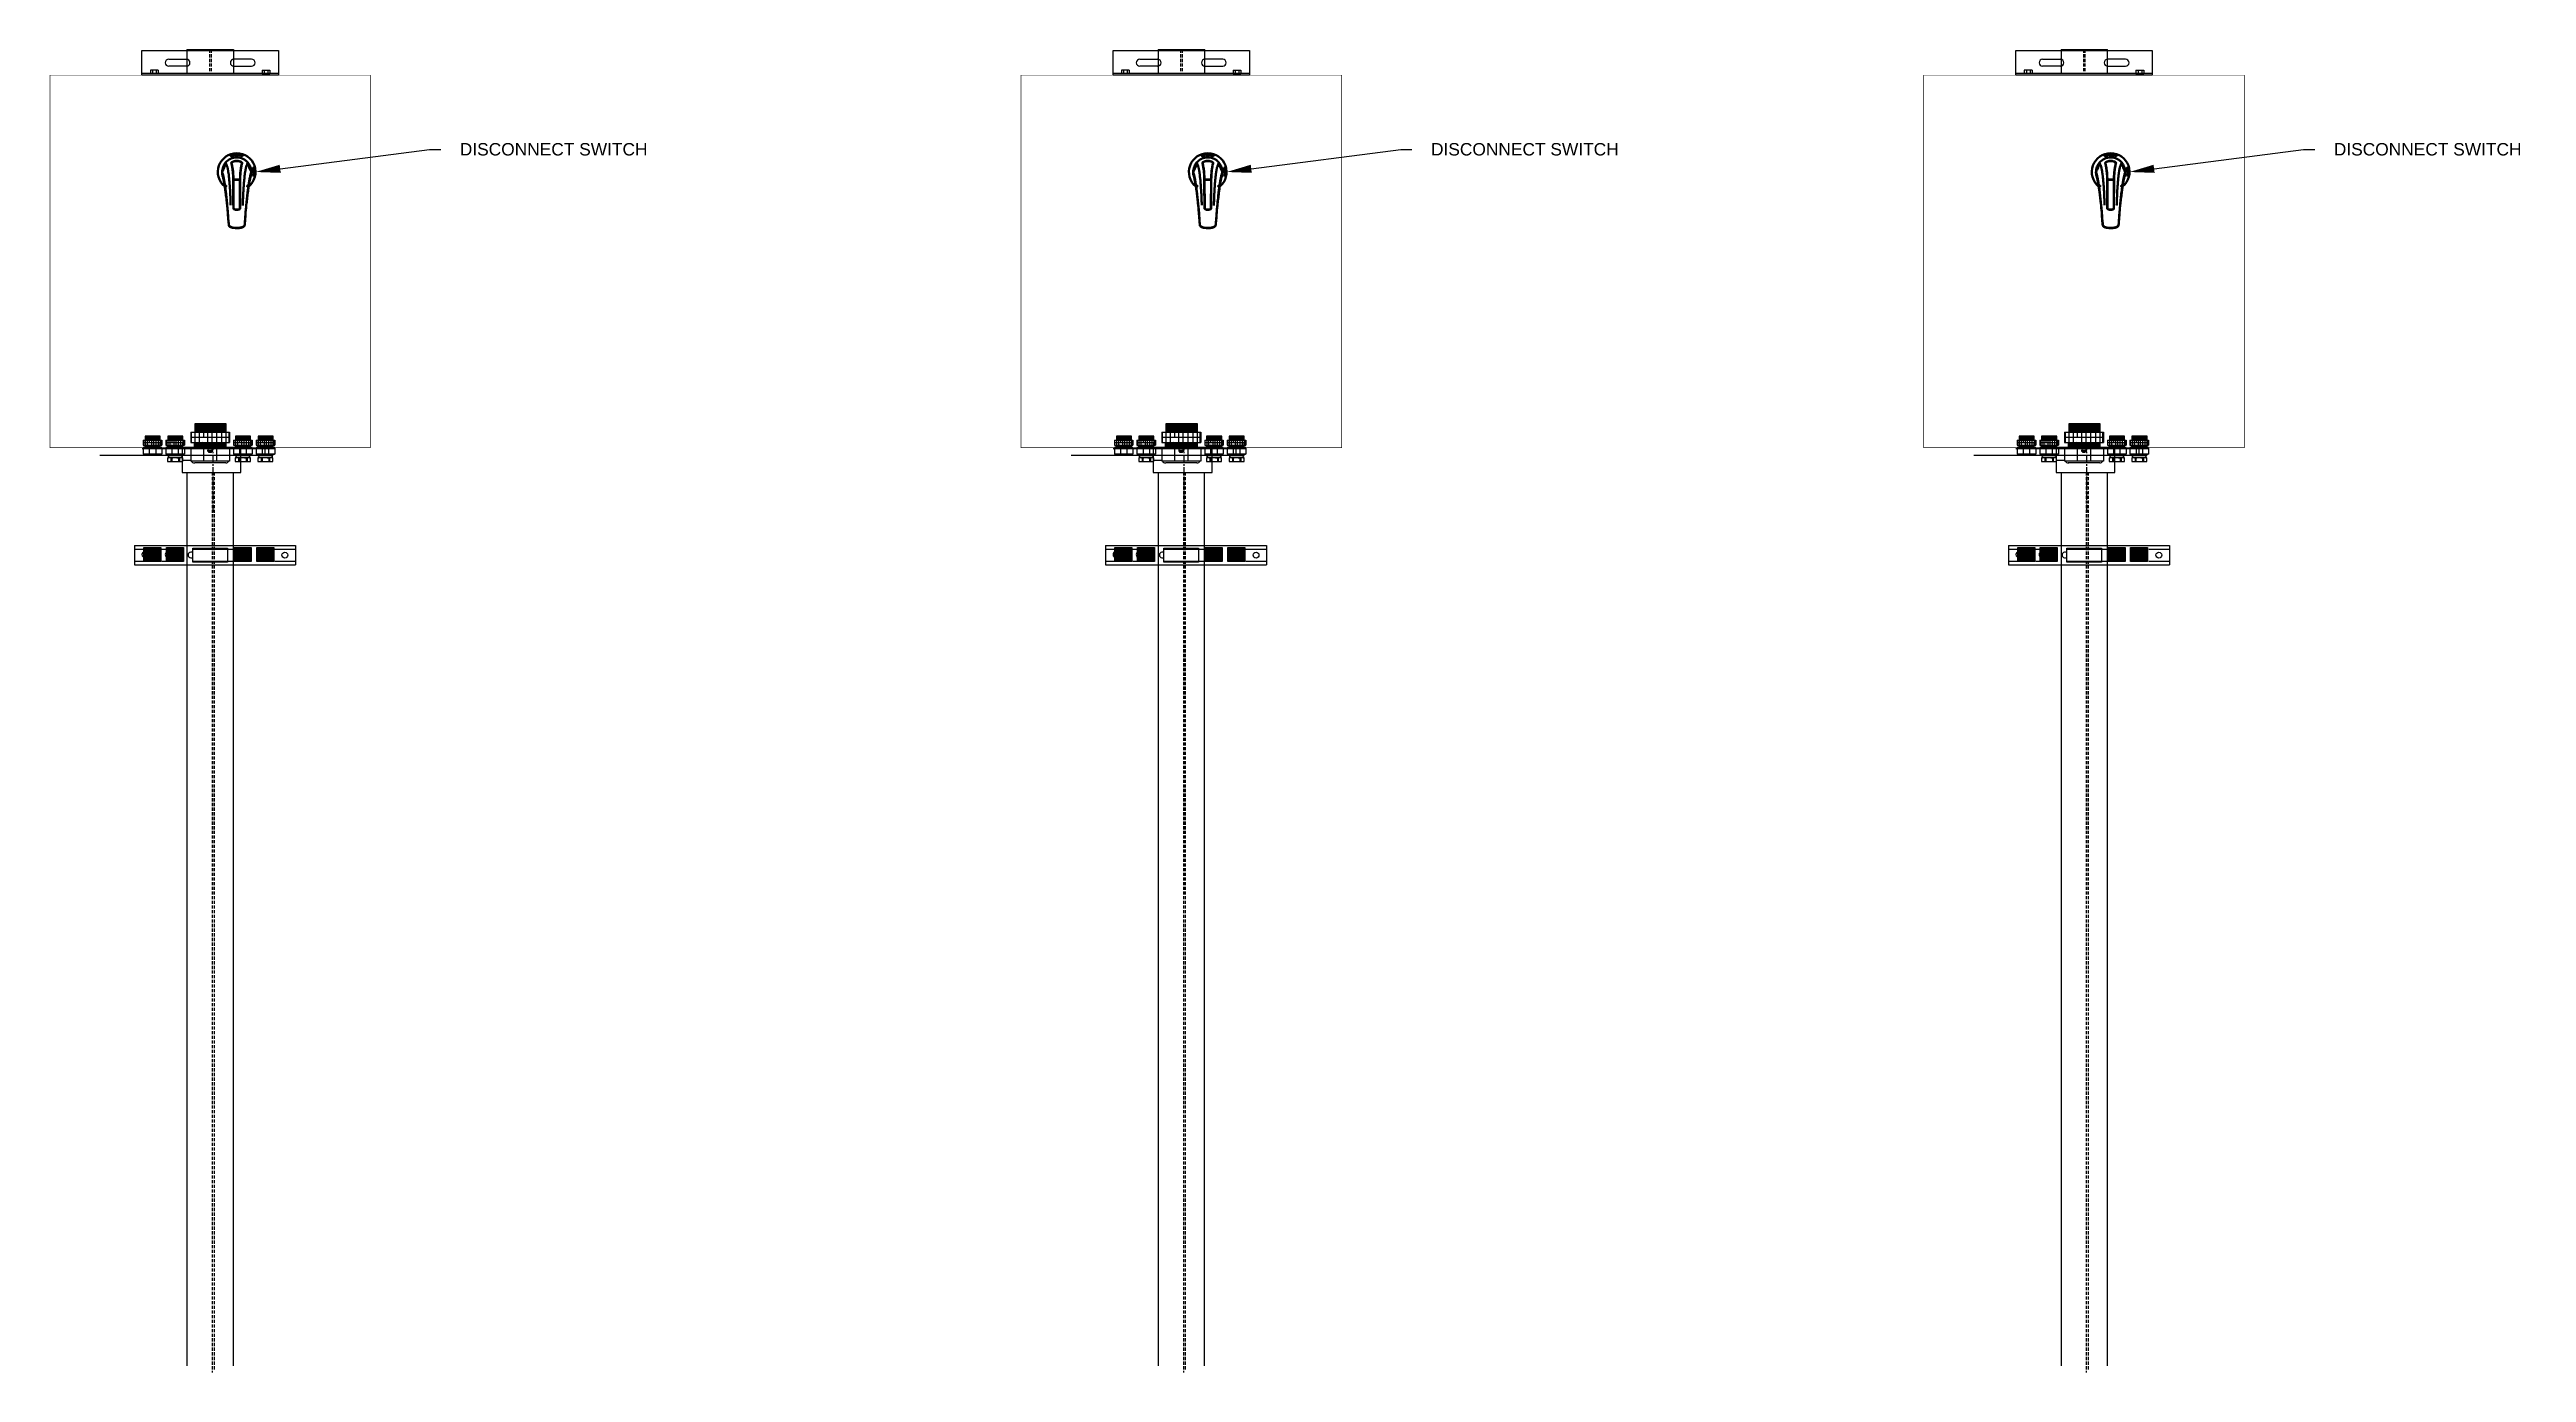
# Model space of a CAD drawing. Header units: feet. Extents: x -496 to 721, y -497 to 166.
# Drawn here: x -238.9 to -39.3, y -497.1 to -390.6 of the extents above; entities that cross this region are included whole.
import ezdxf
from ezdxf import colors
from ezdxf.entities.mleader import LeaderData, LeaderLine
from ezdxf.math import Vec2, Vec3

# ---------------------------------------------------------------- set-up
doc = ezdxf.new("R2010")
doc.units = ezdxf.units.FT
doc.header["$MEASUREMENT"] = 0
for name, pattern in [('CENTER', [2, 1.25, -0.25, 0.25, -0.25]), ('HIDDEN', [0.375, 0.25, -0.125]), ('HIDDEN2', [0.1875, 0.125, -0.0625])]:
    doc.linetypes.add(name, pattern=pattern)
for name, color, linetype in [('Cable Gland', 4, 'Continuous'), ('E-COMB-BOX', 42, 'Continuous'), ('E-COND', 3, 'Continuous'), ('E-COND-PVC', 4, 'Continuous'), ('E-DETL', 7, 'Continuous'), ('G-ANNO-TEXT', 1, 'Continuous'), ('S-BEAM', 7, 'Continuous'), ('S-POST', 7, 'Continuous'), ('S-STEL-ANGL', 3, 'Continuous')]:
    doc.layers.add(name, color=color, linetype=linetype)
doc.layers.add('Visible (ANSI)', color=7, linetype='Continuous', lineweight=50)
doc.styles.add('NEI-A', font='arial.ttf')

# ---------------------------------------------------------------- blocks, each defined once
blk = doc.blocks.new('BracketAngle_Top')
for p, q in [((66.74, 88.71), (68.17, 88.71)), ((68.17, 88.15), (66.74, 88.15)), ((73.42, 88.71), (71.99, 88.71)), ((71.99, 88.15), (73.42, 88.15)), ((75.58, 87.57), (64.58, 87.57))]:
    blk.add_line(p, q)
blk.add_lwpolyline([(64.58, 89.43), (75.58, 89.43), (75.58, 87.43), (64.58, 87.43)], close=True)
for centre, start, end in [((66.74, 88.43), 90, 270), ((68.17, 88.43), 270, 90), ((71.99, 88.43), 90, 270), ((73.42, 88.43), 270, 90)]:
    blk.add_arc(centre, 0.281, start, end)
blk = doc.blocks.new('BoltHead_.625_Side')
for p, q in [((80.98, 265.4), (81.61, 265.4)), ((80.98, 265.4), (80.98, 265.15)), ((80.98, 265.15), (81.61, 265.15)), ((81.15, 265.4), (81.15, 265.15)), ((81.45, 265.4), (81.45, 265.15)), ((81.61, 265.4), (81.61, 265.15))]:
    blk.add_line(p, q)
blk = doc.blocks.new('DS-SA11FRN')
at = {"layer": 'Visible (ANSI)'}
for p, q in [((-0.45, 1.31), (-0.45, 1.3)), ((-0.44, 0.74), (-0.44, 0.74)), ((-0.44, 0.74), (-0.44, 0.74)), ((-0.44, 0.72), (-0.44, 0.72)), ((-0.39, 0.62), (-0.39, 0.6)), ((-0.39, 0.6), (-0.39, 0.6)), ((-0.39, 0.6), (-0.39, 0.54)), ((-0.35, 0.44), (-0.37, 0.44)), ((-0.32, 0.2), (-0.34, 0.2)), ((-0.26, 1.36), (-0.26, 1.35)), ((-0.08, 1.38), (-0.08, 1.38)), ((0.08, 1.38), (0.08, 1.38)), ((0.18, 1.38), (0.18, 1.38)), ((0.34, 0.2), (0.32, 0.2)), ((0.37, 0.44), (0.35, 0.44)), ((0.38, 1.34), (0.38, 1.34)), ((0.39, 0.6), (0.39, 0.62)), ((0.39, 0.54), (0.39, 0.6)), ((0.39, 0.6), (0.39, 0.6)), ((0.44, 0.72), (0.44, 0.72)), ((0.44, 0.72), (0.44, 0.72)), ((1.35, 0.31), (1.35, 0.31)), ((1.38, 0.15), (1.37, 0.15)), ((1.45, 0.04), (1.44, 0.04)), ((-0.3, -0.21), (-0.28, -0.21)), ((-0.28, -0.52), (-0.26, -0.52)), ((-0.28, -1.32), (-0.26, -1.32)), ((0.28, -0.52), (0.26, -0.52)), ((0.26, -1.32), (0.28, -1.32)), ((0.3, -0.21), (0.28, -0.21)), ((1.34, -0.09), (1.33, -0.09)), ((-0.27, -2.93), (-0.27, -2.68)), ((0.27, -2.68), (0.27, -2.93))]:
    blk.add_line(p, q, dxfattribs=at)
for radius, start, end in [(1.52, 309.5949, 230.4051), (1.18, 90.0181, 139.9953), (0.83, 120.0603, 121.4373), (0.735, 122.2242, 123.8207), (1.45, 77.6272, 84.0293), (1.44, 77.608, 84.0202), (1.31, 81.9924, 83.3789), (1.43, 77.5015, 82.7079), (1.39, 77.8611, 82.4949), (1.39, 77.8409, 82.4826), (1.38, 77.7124, 82.4039), (1.45, 69.2898, 75.9133), (1.44, 69.2567, 75.8914), (1.31, 72.9148, 74.3481), (1.43, 69.073, 74.473), (1.39, 69.1984, 74.0103), (1.39, 69.1627, 73.9834), (1.38, 68.9356, 73.8122), (0.735, 56.1773, 57.7779), (0.83, 58.5617, 59.9402), (1.31, 1.7544, 3.0672), (1.37, 1.6725, 4.7715), (1.44, 1.4995, 2.7713), (1.45, 1.4972, 2.767), (1.31, 346.9853, 348.3926), (1.31, 354.8889, 356.2996), (1.44, 348.259, 349.525), (1.45, 348.2771, 349.5412), (1.44, 355.3828, 356.5709), (1.45, 355.3898, 356.5762)]:
    blk.add_arc((0, 0), radius, start, end, dxfattribs=at)
for centre, major_axis, ratio, start_param, end_param in [((-0.29, 0.06), (-0.2, -1), 0.86091, 4.535225, 4.938846), ((-1.1, -0.42), (-0.01, 2.05), 0.394099, 5.293218, 5.300268), ((-0.36, 0.63), (0.0781, -0.0259), 0.293676, 4.419713, 4.46138), ((-3.95, -0.23), (2.3, 2.83), 0.994982, 5.605443, 5.60549), ((-4.28, -0.29), (2.54, 3.06), 0.994983, 5.590433, 5.614475), ((-4.67, -0.37), (2.83, 3.34), 0.994984, 5.599575, 5.601803), ((-4.67, -0.37), (2.84, 3.33), 0.996495, 5.581645, 5.601561), ((-5.33, -0.47), (3.34, 3.78), 0.996497, 5.567452, 5.598252), ((-5.33, -0.47), (3.36, 3.76), 0.998384, 5.565919, 5.574207), ((-0.03, 0.21), (0.676, 0.107), 0.989411, 1.732946, 1.824651), ((-0.02, 0.17), (0.723, 0.083), 0.993212, 1.733124, 1.776549), ((-0.02, 0.21), (-0.707, -0.06), 0.962635, 4.910692, 4.955209), ((-0.01, 0.15), (0.745, 0.068), 0.994765, 1.713941, 1.755807), ((-0.02, 0.18), (-0.731, -0.048), 0.968366, 4.884912, 4.927815), ((-0.01, 0.15), (0.749, 0.063), 0.99497, 1.555027, 1.722479), ((0, -0.03), (0.927, -0.001), 0.999692, 1.571323, 1.639104), ((0, -0.03), (0.925, 0.003), 0.999723, 1.500089, 1.568146), ((0.01, 0.15), (0.749, -0.063), 0.994986, 1.418729, 1.586112), ((0.18, -0.21), (0, -1.84), 0.000018, 2.610704, 2.656134), ((0.29, -0.2), (0, -1.82), 0.00002, 2.586502, 2.604438), ((0.31, -0.2), (0, -1.82), 0.00001, 2.649043, 2.666377), ((6.4, -0.6), (-4.16, 4.49), 0.998385, 0.72018, 0.724285), ((1.26, -0.66), (-0.01, 2.59), 0.377232, 1.296983, 1.307001), ((6.36, -0.59), (-4.15, 4.45), 0.998385, 0.721253, 0.729558), ((5.7, -0.52), (-3.64, 4), 0.998384, 0.707706, 0.716922), ((6.04, -0.56), (-3.89, 4.24), 0.998385, 0.713604, 0.717946), ((1.11, -0.59), (0.01, 2.34), 0.354103, 1.267956, 1.279049), ((6.06, -0.56), (-3.91, 4.25), 0.998385, 0.715814, 0.72008), ((1.17, -0.61), (0, 2.41), 0.366564, 1.277488, 1.28808), ((6.11, -0.57), (-3.96, 4.28), 0.998385, 0.718011, 0.722236), ((1.22, -0.63), (-0.01, 2.48), 0.37758, 1.286698, 1.296943), ((5.37, -0.48), (-3.39, 3.79), 0.998384, 0.707335, 0.715518), ((5.37, -0.48), (-3.37, 3.81), 0.996497, 0.693107, 0.714094), ((4.93, -0.41), (-3.03, 3.51), 0.996495, 0.693553, 0.70409), ((4.66, -0.37), (-2.83, 3.32), 0.996495, 0.68171, 0.701594), ((4.66, -0.37), (-2.83, 3.33), 0.994984, 0.681449, 0.683695), ((4.29, -0.3), (-2.55, 3.07), 0.994983, 0.668723, 0.692639), ((0.36, 0.63), (0.0781, 0.0259), 0.293659, 4.963231, 5.005275), ((3.79, -0.19), (-2.18, 2.71), 0.994982, 0.684585, 0.684677), ((1.07, -0.43), (-0.03, -2.08), 0.376697, 4.129943, 4.136847), ((0.49, -0.19), (0, -1.76), 0.000061, 2.565364, 2.584199), ((0.51, -0.19), (0, -1.75), 0.000032, 2.630532, 2.648693), ((0.29, 0.06), (0.2, -1), 0.860911, 1.344352, 1.747876), ((-0.21, 0.07), (1.85, 0), 0.00001, 0.465792, 0.614523), ((-0.21, 0.04), (-1.86, 0), 0.00001, 3.638092, 3.755799), ((-1.26, -1.94), (0.33, -2.83), 0.138317, 1.820906, 1.832038), ((-0.57, -1.03), (-0.05, -1.67), 0.170609, 1.801299, 1.886018), ((-444.79, -4.32), (-321.93, -306.75), 0.999283, 2.386916, 2.388207), ((-449.43, -4.32), (325.26, 309.98), 0.999283, 5.528185, 5.528377), ((-449.43, -4.32), (344.27, 288.54), 0.999788, 5.589186, 5.592224), ((0, -1.3), (-1.01, 0), 0.667658, 4.465882, 4.958896), ((0, -1.26), (1, 0), 0.666147, 1.329274, 1.812318), ((443.16, -4.31), (-339.5, 284.49), 0.999788, 0.690822, 0.693903), ((0.58, -1.08), (0.06, -1.72), 0.171485, 4.37218, 4.455016), ((444.79, -4.32), (-321.93, 306.75), 0.999283, 0.753386, 0.754833), ((443.16, -4.31), (-320.75, 305.63), 0.999283, 0.754825, 0.754863), ((6.87, -0.64), (-4.55, 4.77), 0.998511, 0.744094, 0.749973), ((6.87, -0.64), (-4.54, 4.77), 0.998386, 0.720126, 0.745109), ((1.26, -1.94), (0.33, 2.83), 0.137776, 1.309569, 1.320721), ((-0.21, -0.09), (1.85, 0), 0.00001, 5.701334, 5.816993), ((-0.24, -2.96), (0.0073, -0.0152), 0.361787, 4.689156, 5.020232), ((-0.01, -2.53), (-0.069, -0.508), 0.999755, 6.168334, 6.202617), ((-0.01, -2.58), (0.492, 0.022), 0.951611, 4.403346, 4.439205), ((0, -1.97), (0.01, -1.08), 0.999754, 6.27451, 6.307028), ((0.23, -2.93), (-0.0009, -0.0463), 0.537813, 0.730575, 0.828884), ((0.26, -2.97), (-0.0057, -0.0105), 0.176797, 1.615255, 2.072997), ((0.26, -2.97), (-0.0057, -0.0105), 0.177363, 1.618042, 2.074771), ((-0.26, -4), (-0.297, -0.418), 0.607803, 5.922775, 6.042663)]:
    blk.add_ellipse(centre, major_axis=major_axis, ratio=ratio, start_param=start_param, end_param=end_param, dxfattribs=at)
for points, knots in [([(-1.18, 0), (-1.17, 0.01), (-1.16, 0.03), (-1.15, 0.04), (-1.15, 0.06), (-1.14, 0.07), (-1.13, 0.09), (-1.11, 0.12), (-1.1, 0.15), (-1.08, 0.18), (-1.08, 0.18), (-1.08, 0.18), (-1.08, 0.18), (-1.05, 0.24), (-1.03, 0.3), (-1.01, 0.36), (-1.01, 0.36), (-1, 0.36), (-1, 0.37)], [-1.034354, -1.034354, -1.034354, -1.034354, -0.906313, -0.906313, -0.906313, -0.77838, -0.77838, -0.77838, -0.522948, -0.522948, -0.522948, -0.517378, -0.517378, -0.517378, -0.011165, -0.011165, -0.011165, -0.000002, -0.000002, -0.000002, -0.000002]), ([(-0.9, 0.76), (-0.98, 0.67), (-1.04, 0.56), (-1.09, 0.45), (-1.1, 0.44), (-1.1, 0.42), (-1.11, 0.4)], [0.000221, 0.000221, 0.000221, 0.000221, 0.91709, 0.91709, 0.91709, 1.04722, 1.04722, 1.04722, 1.04722]), ([(-1, 0.37), (-0.98, 0.43), (-0.96, 0.49), (-0.95, 0.56), (-0.93, 0.62), (-0.91, 0.69), (-0.9, 0.76)], [-1.034415, -1.034415, -1.034415, -1.034415, -0.522511, -0.522511, -0.522511, 0, 0, 0, 0]), ([(-0.9, 0.76), (-0.9, 0.75), (-0.89, 0.74), (-0.88, 0.72), (-0.88, 0.71), (-0.87, 0.71), (-0.87, 0.7), (-0.86, 0.69), (-0.86, 0.68), (-0.85, 0.67), (-0.85, 0.66), (-0.84, 0.64), (-0.83, 0.63), (-0.83, 0.62), (-0.83, 0.62), (-0.83, 0.61), (-0.82, 0.59), (-0.81, 0.57), (-0.8, 0.54), (-0.8, 0.54), (-0.8, 0.54), (-0.8, 0.54), (-0.79, 0.51), (-0.78, 0.48), (-0.77, 0.45), (-0.77, 0.44), (-0.77, 0.44), (-0.77, 0.43), (-0.76, 0.4), (-0.75, 0.37), (-0.74, 0.33), (-0.74, 0.32), (-0.74, 0.31), (-0.73, 0.3), (-0.73, 0.26), (-0.72, 0.23), (-0.71, 0.19), (-0.71, 0.17), (-0.71, 0.16), (-0.7, 0.14), (-0.7, 0.1), (-0.69, 0.06), (-0.68, 0.02), (-0.68, 0), (-0.68, -0.01), (-0.68, -0.03), (-0.67, -0.04), (-0.67, -0.06), (-0.67, -0.07), (-0.66, -0.11), (-0.66, -0.14), (-0.65, -0.18), (-0.65, -0.19), (-0.65, -0.2), (-0.65, -0.21), (-0.65, -0.24), (-0.64, -0.27), (-0.64, -0.29), (-0.64, -0.33), (-0.63, -0.37), (-0.63, -0.41), (-0.63, -0.41), (-0.63, -0.41), (-0.63, -0.41), (-0.62, -0.46), (-0.62, -0.5), (-0.61, -0.55), (-0.61, -0.57), (-0.61, -0.6), (-0.6, -0.63), (-0.6, -0.65), (-0.6, -0.67), (-0.6, -0.69), (-0.59, -0.74), (-0.59, -0.79), (-0.58, -0.84), (-0.58, -0.85), (-0.58, -0.85), (-0.58, -0.86), (-0.58, -0.91), (-0.57, -0.95), (-0.57, -1), (-0.57, -1.04), (-0.57, -1.07), (-0.56, -1.11), (-0.56, -1.13), (-0.56, -1.15), (-0.56, -1.17), (-0.55, -1.23), (-0.55, -1.29), (-0.55, -1.36), (-0.55, -1.37), (-0.55, -1.37), (-0.54, -1.38), (-0.54, -1.44), (-0.54, -1.49), (-0.53, -1.55), (-0.53, -1.59), (-0.53, -1.63), (-0.53, -1.67), (-0.53, -1.7), (-0.52, -1.73), (-0.52, -1.76), (-0.52, -1.83), (-0.52, -1.9), (-0.51, -1.98), (-0.51, -1.98), (-0.51, -1.98), (-0.51, -1.98), (-0.51, -2.05), (-0.51, -2.13), (-0.5, -2.2), (-0.5, -2.24), (-0.5, -2.28), (-0.5, -2.31), (-0.5, -2.36), (-0.49, -2.4), (-0.49, -2.45), (-0.49, -2.52), (-0.49, -2.59), (-0.49, -2.67)], [0.0000036, 0.0000036, 0.0000036, 0.0000036, 0.0395062, 0.0395062, 0.0395062, 0.0588235, 0.0588235, 0.0588235, 0.0817201, 0.0817201, 0.0817201, 0.1176471, 0.1176471, 0.1176471, 0.1271628, 0.1271628, 0.1271628, 0.1764706, 0.1764706, 0.1764706, 0.1766375, 0.1766375, 0.1766375, 0.2285449, 0.2285449, 0.2285449, 0.2352941, 0.2352941, 0.2352941, 0.2805429, 0.2805429, 0.2805429, 0.2941176, 0.2941176, 0.2941176, 0.3345384, 0.3345384, 0.3345384, 0.3529412, 0.3529412, 0.3529412, 0.3941915, 0.3941915, 0.3941915, 0.4117647, 0.4117647, 0.4117647, 0.4263374, 0.4263374, 0.4263374, 0.4596765, 0.4596765, 0.4596765, 0.4705882, 0.4705882, 0.4705882, 0.4941796, 0.4941796, 0.4941796, 0.5294118, 0.5294118, 0.5294118, 0.5297537, 0.5297537, 0.5297537, 0.566245, 0.566245, 0.566245, 0.5882353, 0.5882353, 0.5882353, 0.603558, 0.603558, 0.603558, 0.6416154, 0.6416154, 0.6416154, 0.6470588, 0.6470588, 0.6470588, 0.6803761, 0.6803761, 0.6803761, 0.7058824, 0.7058824, 0.7058824, 0.7197281, 0.7197281, 0.7197281, 0.7595534, 0.7595534, 0.7595534, 0.7647059, 0.7647059, 0.7647059, 0.7997515, 0.7997515, 0.7997515, 0.8235294, 0.8235294, 0.8235294, 0.8403272, 0.8403272, 0.8403272, 0.8812626, 0.8812626, 0.8812626, 0.8823529, 0.8823529, 0.8823529, 0.9224218, 0.9224218, 0.9224218, 0.9411765, 0.9411765, 0.9411765, 0.9634351, 0.9634351, 0.9634351, 1, 1, 1, 1]), ([(-0.48, 1.3), (-0.48, 1.31), (-0.47, 1.32), (-0.46, 1.34), (-0.46, 1.35), (-0.44, 1.36), (-0.43, 1.37), (-0.4, 1.39), (-0.39, 1.39), (-0.38, 1.4), (-0.37, 1.4), (-0.36, 1.4)], [0, 0, 0, 0, 0.1388107, 0.1388107, 0.2748452, 0.2748452, 0.3867538, 0.3867538, 0.4397214, 0.4397214, 0.4973571, 0.4973571, 0.4973571, 0.4973571]), ([(-0.48, 1.3), (-0.48, 1.31), (-0.47, 1.32), (-0.46, 1.34), (-0.45, 1.35), (-0.43, 1.37), (-0.42, 1.38), (-0.39, 1.39), (-0.37, 1.4), (-0.36, 1.4)], [0.0057781, 0.0057781, 0.0057781, 0.0057781, 0.1535337, 0.1535337, 0.3538981, 0.3538981, 0.6046188, 0.6046188, 0.881305, 0.881305, 0.881305, 0.881305]), ([(-0.36, 1.26), (-0.37, 1.25), (-0.38, 1.25), (-0.39, 1.25), (-0.4, 1.25), (-0.41, 1.25), (-0.42, 1.25), (-0.44, 1.25), (-0.45, 1.25), (-0.46, 1.26), (-0.47, 1.27), (-0.47, 1.28), (-0.48, 1.29), (-0.48, 1.3)], [0, 0, 0, 0, 0.0719443, 0.0719443, 0.1321667, 0.1321667, 0.1893425, 0.1893425, 0.2861139, 0.2861139, 0.3987701, 0.3987701, 0.5487354, 0.5487354, 0.5487354, 0.5487354]), ([(-0.36, 1.39), (-0.37, 1.39), (-0.37, 1.39), (-0.39, 1.38), (-0.39, 1.38), (-0.41, 1.37), (-0.42, 1.36), (-0.43, 1.35), (-0.44, 1.34), (-0.45, 1.32), (-0.45, 1.31), (-0.45, 1.31)], [-0.5949602, -0.5949602, -0.5949602, -0.5949602, -0.5040789, -0.5040789, -0.4202191, -0.4202191, -0.2598152, -0.2598152, -0.1185674, -0.1185674, 0, 0, 0, 0]), ([(-0.45, 1.31), (-0.45, 1.3), (-0.45, 1.29), (-0.44, 1.28), (-0.44, 1.28), (-0.43, 1.27), (-0.42, 1.27), (-0.41, 1.27), (-0.4, 1.26), (-0.39, 1.27), (-0.38, 1.27), (-0.37, 1.27), (-0.36, 1.27), (-0.36, 1.27)], [-0.6630906, -0.6630906, -0.6630906, -0.6630906, -0.4182532, -0.4182532, -0.2424907, -0.2424907, -0.1487857, -0.1487857, -0.1020383, -0.1020383, -0.0515274, -0.0515274, 0, 0, 0, 0]), ([(-0.45, 1.3), (-0.45, 1.3), (-0.45, 1.29), (-0.45, 1.28), (-0.44, 1.28), (-0.43, 1.27), (-0.42, 1.27), (-0.41, 1.26), (-0.41, 1.26), (-0.39, 1.26), (-0.39, 1.26), (-0.37, 1.26), (-0.37, 1.27), (-0.36, 1.27)], [-0.3307564, -0.3307564, -0.3307564, -0.3307564, -0.2815416, -0.2815416, -0.2295757, -0.2295757, -0.1619563, -0.1619563, -0.1131066, -0.1131066, -0.065558, -0.065558, 0, 0, 0, 0]), ([(-0.44, 0.74), (-0.44, 0.75), (-0.44, 0.75), (-0.43, 0.76), (-0.43, 0.76), (-0.43, 0.76)], [0.00000204, 0.00000204, 0.00000204, 0.00000204, 0.02415652, 0.02415652, 0.04723021, 0.04723021, 0.04723021, 0.04723021]), ([(-0.43, 0.76), (-0.43, 0.76), (-0.43, 0.75), (-0.43, 0.75), (-0.44, 0.75), (-0.44, 0.75), (-0.44, 0.74)], [0, 0, 0, 0, 0.02793923, 0.02793923, 0.02793923, 0.0514159, 0.0514159, 0.0514159, 0.0514159]), ([(-0.44, 0.74), (-0.44, 0.74), (-0.44, 0.74), (-0.44, 0.74), (-0.44, 0.74), (-0.44, 0.74)], [-0.02392302, -0.02392302, -0.02392302, -0.02392302, -0.0119429, -0.0119429, -0.00013105, -0.00013105, -0.00013105, -0.00013105]), ([(-0.44, 0.72), (-0.44, 0.72), (-0.44, 0.72), (-0.44, 0.72), (-0.44, 0.72), (-0.44, 0.72), (-0.44, 0.73), (-0.44, 0.73), (-0.44, 0.73), (-0.44, 0.73), (-0.44, 0.73), (-0.44, 0.73), (-0.44, 0.73), (-0.44, 0.73), (-0.44, 0.73), (-0.44, 0.73), (-0.44, 0.73), (-0.44, 0.74), (-0.44, 0.74)], [-0.04861649, -0.04861649, -0.04861649, -0.04861649, -0.0433969, -0.0433969, -0.0433969, -0.03247148, -0.03247148, -0.03247148, -0.02405798, -0.02405798, -0.02405798, -0.01623461, -0.01623461, -0.01623461, -0.00540016, -0.00540016, -0.00540016, -0.00006337, -0.00006337, -0.00006337, -0.00006337]), ([(-0.44, 0.72), (-0.44, 0.72), (-0.44, 0.72), (-0.44, 0.72), (-0.44, 0.72), (-0.44, 0.72), (-0.44, 0.73), (-0.44, 0.73), (-0.44, 0.73), (-0.44, 0.73), (-0.44, 0.73), (-0.44, 0.73), (-0.44, 0.73), (-0.44, 0.73), (-0.44, 0.74), (-0.44, 0.74)], [0, 0, 0, 0, 0.110863, 0.110863, 0.110863, 0.333147, 0.333147, 0.333147, 0.666574, 0.666574, 0.666574, 0.888858, 0.888858, 0.888858, 1, 1, 1, 1]), ([(-0.44, 0.74), (-0.44, 0.74), (-0.44, 0.74), (-0.44, 0.74), (-0.44, 0.74), (-0.44, 0.74), (-0.44, 0.74)], [0, 0, 0, 0, 0.01337331, 0.01337331, 0.01337331, 0.02723997, 0.02723997, 0.02723997, 0.02723997]), ([(-0.44, 0.72), (-0.43, 0.71), (-0.43, 0.7), (-0.43, 0.69), (-0.43, 0.68), (-0.42, 0.67), (-0.42, 0.66), (-0.42, 0.65), (-0.42, 0.64), (-0.42, 0.64), (-0.41, 0.63), (-0.41, 0.63), (-0.41, 0.62), (-0.41, 0.61), (-0.41, 0.6), (-0.4, 0.59), (-0.4, 0.59), (-0.4, 0.59), (-0.4, 0.59)], [0, 0, 0, 0, 0.2499999, 0.2499999, 0.2499999, 0.4999997, 0.4999997, 0.4999997, 0.6427711, 0.6427711, 0.6427711, 0.7499996, 0.7499996, 0.7499996, 0.9799111, 0.9799111, 0.9799111, 0.9999995, 0.9999995, 0.9999995, 0.9999995]), ([(-0.43, 0.76), (-0.43, 0.76), (-0.42, 0.76), (-0.42, 0.77), (-0.42, 0.77), (-0.42, 0.77), (-0.42, 0.77)], [-0.04793104, -0.04793104, -0.04793104, -0.04793104, -0.02419597, -0.02419597, -0.02419597, -0.00051526, -0.00051526, -0.00051526, -0.00051526]), ([(-0.42, 0.77), (-0.42, 0.77), (-0.42, 0.77), (-0.42, 0.77), (-0.43, 0.76), (-0.43, 0.76), (-0.43, 0.76)], [0.00010358, 0.00010358, 0.00010358, 0.00010358, 0.02528157, 0.02528157, 0.02528157, 0.04906936, 0.04906936, 0.04906936, 0.04906936]), ([(-0.42, 0.77), (-0.4, 0.78), (-0.38, 0.8), (-0.36, 0.81), (-0.34, 0.82), (-0.33, 0.82), (-0.31, 0.83)], [-0.3180021, -0.3180021, -0.3180021, -0.3180021, -0.159226, -0.159226, -0.159226, -0.0000491, -0.0000491, -0.0000491, -0.0000491]), ([(-0.31, 0.83), (-0.33, 0.82), (-0.35, 0.81), (-0.36, 0.8), (-0.38, 0.79), (-0.4, 0.78), (-0.42, 0.77)], [0.0000003, 0.0000003, 0.0000003, 0.0000003, 0.1644814, 0.1644814, 0.1644814, 0.3203313, 0.3203313, 0.3203313, 0.3203313]), ([(-0.42, 0.75), (-0.42, 0.75), (-0.42, 0.75), (-0.41, 0.75), (-0.41, 0.76), (-0.41, 0.76)], [0, 0, 0, 0, 0.01064644, 0.01064644, 0.02096819, 0.02096819, 0.02096819, 0.02096819]), ([(-0.42, 0.74), (-0.42, 0.75), (-0.42, 0.75), (-0.42, 0.75), (-0.42, 0.75), (-0.42, 0.75)], [0, 0, 0, 0, 0.00879058, 0.00879058, 0.01724631, 0.01724631, 0.01724631, 0.01724631]), ([(-0.42, 0.73), (-0.42, 0.73), (-0.42, 0.73), (-0.42, 0.73), (-0.42, 0.74), (-0.42, 0.74)], [0, 0, 0, 0, 0.02191402, 0.02191402, 0.04140514, 0.04140514, 0.04140514, 0.04140514]), ([(-0.36, 0.45), (-0.36, 0.48), (-0.37, 0.5), (-0.38, 0.55), (-0.38, 0.57), (-0.39, 0.62), (-0.4, 0.64), (-0.41, 0.69), (-0.41, 0.71), (-0.42, 0.73)], [0, 0, 0, 0, 0.2205242, 0.2205242, 0.433084, 0.433084, 0.6525192, 0.6525192, 0.8656111, 0.8656111, 0.8656111, 0.8656111]), ([(-0.41, 0.76), (-0.4, 0.77), (-0.39, 0.77), (-0.34, 0.8), (-0.29, 0.83), (-0.22, 0.85), (-0.2, 0.85), (-0.18, 0.86)], [0, 0, 0, 0, 0.056398, 0.056398, 0.4831552, 0.4831552, 0.6256594, 0.6256594, 0.6256594, 0.6256594]), ([(-0.41, 0.76), (-0.41, 0.76), (-0.41, 0.76), (-0.41, 0.76), (-0.41, 0.76), (-0.41, 0.76)], [0, 0, 0, 0, 0.00839897, 0.00839897, 0.01747667, 0.01747667, 0.01747667, 0.01747667]), ([(-0.4, 0.59), (-0.4, 0.58), (-0.4, 0.57), (-0.4, 0.56), (-0.4, 0.56), (-0.4, 0.55), (-0.39, 0.54)], [-0.1415263, -0.1415263, -0.1415263, -0.1415263, -0.0712093, -0.0712093, -0.0712093, -0.0001714, -0.0001714, -0.0001714, -0.0001714]), ([(-0.39, 0.54), (-0.39, 0.53), (-0.39, 0.51), (-0.38, 0.49), (-0.38, 0.49), (-0.38, 0.49), (-0.38, 0.49), (-0.38, 0.48), (-0.38, 0.46), (-0.38, 0.45)], [-0.2780704, -0.2780704, -0.2780704, -0.2780704, -0.1410908, -0.1410908, -0.1410908, -0.1373674, -0.1373674, -0.1373674, -0.0000343, -0.0000343, -0.0000343, -0.0000343]), ([(-0.38, 0.45), (-0.37, 0.43), (-0.37, 0.42), (-0.37, 0.4), (-0.36, 0.38), (-0.36, 0.37), (-0.36, 0.35)], [-0.27168, -0.27168, -0.27168, -0.27168, -0.1385538, -0.1385538, -0.1385538, -0.000035, -0.000035, -0.000035, -0.000035]), ([(-0.36, 1.4), (-0.35, 1.4), (-0.34, 1.41), (-0.32, 1.41), (-0.32, 1.41), (-0.3, 1.41), (-0.3, 1.41), (-0.28, 1.41), (-0.27, 1.4), (-0.25, 1.39), (-0.25, 1.39), (-0.24, 1.38), (-0.24, 1.37), (-0.24, 1.36)], [0, 0, 0, 0, 0.0657793, 0.0657793, 0.1274653, 0.1274653, 0.1879918, 0.1879918, 0.2895678, 0.2895678, 0.4000427, 0.4000427, 0.533622, 0.533622, 0.533622, 0.533622]), ([(-0.36, 1.4), (-0.35, 1.4), (-0.35, 1.4), (-0.33, 1.41), (-0.32, 1.41), (-0.31, 1.41), (-0.3, 1.41), (-0.28, 1.4), (-0.28, 1.4), (-0.26, 1.4), (-0.26, 1.39), (-0.24, 1.38), (-0.24, 1.37), (-0.24, 1.36)], [0, 0, 0, 0, 0.0491599, 0.0491599, 0.1144268, 0.1144268, 0.1731358, 0.1731358, 0.2618637, 0.2618637, 0.3918889, 0.3918889, 0.586505, 0.586505, 0.586505, 0.586505]), ([(-0.26, 1.36), (-0.26, 1.36), (-0.26, 1.37), (-0.27, 1.38), (-0.27, 1.38), (-0.29, 1.39), (-0.29, 1.39), (-0.31, 1.4), (-0.31, 1.4), (-0.33, 1.4), (-0.33, 1.4), (-0.34, 1.39), (-0.35, 1.39), (-0.36, 1.39)], [-0.4360379, -0.4360379, -0.4360379, -0.4360379, -0.3258376, -0.3258376, -0.2342315, -0.2342315, -0.1512067, -0.1512067, -0.1019888, -0.1019888, -0.0514477, -0.0514477, 0, 0, 0, 0]), ([(-0.24, 1.36), (-0.24, 1.35), (-0.24, 1.34), (-0.25, 1.32), (-0.26, 1.31), (-0.28, 1.29), (-0.29, 1.28), (-0.31, 1.27), (-0.32, 1.27), (-0.34, 1.26), (-0.35, 1.26), (-0.36, 1.26)], [0, 0, 0, 0, 0.1397204, 0.1397204, 0.2759887, 0.2759887, 0.3923845, 0.3923845, 0.4484435, 0.4484435, 0.5092835, 0.5092835, 0.5092835, 0.5092835]), ([(-0.36, 1.27), (-0.35, 1.27), (-0.34, 1.28), (-0.33, 1.28), (-0.32, 1.28), (-0.3, 1.29), (-0.3, 1.3), (-0.28, 1.32), (-0.27, 1.32), (-0.26, 1.34), (-0.26, 1.35), (-0.26, 1.36)], [-0.3965717, -0.3965717, -0.3965717, -0.3965717, -0.3542615, -0.3542615, -0.3152213, -0.3152213, -0.230155, -0.230155, -0.1164584, -0.1164584, 0, 0, 0, 0]), ([(-0.36, 1.27), (-0.35, 1.27), (-0.34, 1.28), (-0.32, 1.29), (-0.31, 1.29), (-0.29, 1.3), (-0.28, 1.31), (-0.27, 1.33), (-0.27, 1.33), (-0.26, 1.34), (-0.26, 1.35), (-0.26, 1.35)], [-0.5138028, -0.5138028, -0.5138028, -0.5138028, -0.3976308, -0.3976308, -0.2917988, -0.2917988, -0.1637056, -0.1637056, -0.0834926, -0.0834926, 0, 0, 0, 0]), ([(-0.34, 0.36), (-0.34, 0.37), (-0.35, 0.39), (-0.35, 0.42), (-0.35, 0.44), (-0.36, 0.45)], [0, 0, 0, 0, 0.136565, 0.136565, 0.2730702, 0.2730702, 0.2730702, 0.2730702]), ([(-0.33, 0.16), (-0.34, 0.19), (-0.34, 0.22), (-0.34, 0.26), (-0.35, 0.28), (-0.35, 0.3), (-0.35, 0.33), (-0.36, 0.33), (-0.36, 0.34), (-0.36, 0.35)], [0, 0, 0, 0, 0.2747138, 0.2747138, 0.2747138, 0.4616706, 0.4616706, 0.4616706, 0.5332653, 0.5332653, 0.5332653, 0.5332653]), ([(-0.31, 0.16), (-0.32, 0.19), (-0.32, 0.22), (-0.33, 0.29), (-0.33, 0.32), (-0.34, 0.36)], [0.0000001, 0.0000001, 0.0000001, 0.0000001, 0.2444375, 0.2444375, 0.5350871, 0.5350871, 0.5350871, 0.5350871]), ([(-0.3, -0.21), (-0.3, -0.14), (-0.31, -0.08), (-0.32, 0.04), (-0.32, 0.1), (-0.33, 0.16)], [-0.9400792, -0.9400792, -0.9400792, -0.9400792, -0.4612247, -0.4612247, -0.0000486, -0.0000486, -0.0000486, -0.0000486]), ([(-0.29, -0.24), (-0.3, -0.18), (-0.3, -0.11), (-0.32, 0.02), (-0.32, 0.09), (-0.33, 0.16)], [-1.050257, -1.050257, -1.050257, -1.050257, -0.525122, -0.525122, -0.000002, -0.000002, -0.000002, -0.000002]), ([(-0.25, 0.86), (-0.26, 0.85), (-0.27, 0.85), (-0.29, 0.84), (-0.3, 0.84), (-0.31, 0.83)], [0.0000021, 0.0000021, 0.0000021, 0.0000021, 0.0799355, 0.0799355, 0.1598688, 0.1598688, 0.1598688, 0.1598688]), ([(-0.26, -0.59), (-0.26, -0.54), (-0.27, -0.5), (-0.27, -0.45), (-0.27, -0.38), (-0.27, -0.31), (-0.28, -0.24), (-0.28, -0.21), (-0.28, -0.18), (-0.28, -0.14), (-0.28, -0.11), (-0.29, -0.07), (-0.29, -0.04), (-0.3, 0.03), (-0.3, 0.09), (-0.31, 0.16)], [0.164057, 0.164057, 0.164057, 0.164057, 0.522579, 0.522579, 0.522579, 1.038569, 1.038569, 1.038569, 1.296782, 1.296782, 1.296782, 1.556625, 1.556625, 1.556625, 2.085811, 2.085811, 2.085811, 2.085811]), ([(-0.06, 0.89), (-0.08, 0.89), (-0.1, 0.89), (-0.13, 0.88), (-0.15, 0.88), (-0.17, 0.88), (-0.19, 0.87)], [0.0000022, 0.0000022, 0.0000022, 0.0000022, 0.1601612, 0.1601612, 0.1601612, 0.3196799, 0.3196799, 0.3196799, 0.3196799]), ([(-0.12, 1.38), (-0.12, 1.38), (-0.12, 1.39), (-0.11, 1.4), (-0.11, 1.41), (-0.09, 1.43), (-0.08, 1.43), (-0.06, 1.44), (-0.05, 1.44), (-0.03, 1.45), (-0.02, 1.45), (0, 1.45)], [0, 0, 0, 0, 0.1120552, 0.1120552, 0.2226073, 0.2226073, 0.3718292, 0.3718292, 0.5487572, 0.5487572, 0.7026557, 0.7026557, 0.7026557, 0.7026557]), ([(-0.12, 1.37), (-0.12, 1.39), (-0.11, 1.4), (-0.1, 1.42), (-0.09, 1.43), (-0.07, 1.44), (-0.06, 1.44), (-0.04, 1.44), (-0.03, 1.44), (-0.02, 1.45), (-0.01, 1.45), (0, 1.45)], [0.0062566, 0.0062566, 0.0062566, 0.0062566, 0.1969597, 0.1969597, 0.3374721, 0.3374721, 0.5008911, 0.5008911, 0.587138, 0.587138, 0.6825502, 0.6825502, 0.6825502, 0.6825502]), ([(0, 1.3), (-0.01, 1.3), (-0.02, 1.3), (-0.03, 1.3), (-0.04, 1.31), (-0.06, 1.31), (-0.07, 1.31), (-0.09, 1.32), (-0.1, 1.33), (-0.11, 1.35), (-0.12, 1.36), (-0.12, 1.38)], [0, 0, 0, 0, 0.0517276, 0.0517276, 0.104744, 0.104744, 0.2280951, 0.2280951, 0.4159503, 0.4159503, 0.5847227, 0.5847227, 0.5847227, 0.5847227]), ([(0, 1.44), (-0.01, 1.44), (-0.02, 1.43), (-0.03, 1.43), (-0.03, 1.43), (-0.04, 1.43), (-0.05, 1.43), (-0.06, 1.42), (-0.07, 1.42), (-0.08, 1.4), (-0.08, 1.39), (-0.08, 1.38)], [-0.9205245, -0.9205245, -0.9205245, -0.9205245, -0.7615967, -0.7615967, -0.6130963, -0.6130963, -0.3045778, -0.3045778, -0.1652923, -0.1652923, 0, 0, 0, 0]), ([(-0.08, 1.38), (-0.08, 1.37), (-0.08, 1.36), (-0.08, 1.35), (-0.08, 1.35), (-0.07, 1.34), (-0.06, 1.33), (-0.05, 1.33), (-0.04, 1.32), (-0.03, 1.32), (-0.02, 1.32), (-0.01, 1.32), (-0.01, 1.32), (0, 1.32)], [-0.3104484, -0.3104484, -0.3104484, -0.3104484, -0.2604991, -0.2604991, -0.2118811, -0.2118811, -0.1464066, -0.1464066, -0.073673, -0.073673, -0.0383322, -0.0383322, 0, 0, 0, 0]), ([(-0.08, 1.38), (-0.08, 1.37), (-0.08, 1.37), (-0.08, 1.36), (-0.08, 1.35), (-0.07, 1.34), (-0.06, 1.33), (-0.04, 1.33), (-0.04, 1.32), (-0.02, 1.32), (-0.01, 1.32), (0, 1.32)], [-0.281588, -0.281588, -0.281588, -0.281588, -0.2379535, -0.2379535, -0.1954244, -0.1954244, -0.1333963, -0.1333963, -0.061823, -0.061823, 0, 0, 0, 0]), ([(0, 0.89), (-0.01, 0.89), (-0.02, 0.89), (-0.03, 0.89), (-0.04, 0.89), (-0.05, 0.89), (-0.06, 0.89)], [0, 0, 0, 0, 0.0799239, 0.0799239, 0.0799239, 0.1596217, 0.1596217, 0.1596217, 0.1596217]), ([(-0.06, 0.88), (-0.04, 0.88), (-0.03, 0.88), (-0.01, 0.88), (0, 0.88), (0.01, 0.88), (0.03, 0.88), (0.04, 0.88), (0.05, 0.88), (0.06, 0.88)], [0.9636258, 0.9636258, 0.9636258, 0.9636258, 1.1219634, 1.1219634, 1.1219634, 1.2275218, 1.2275218, 1.2275218, 1.3330802, 1.3330802, 1.3330802, 1.3330802]), ([(0, 1.45), (0.01, 1.45), (0.02, 1.45), (0.04, 1.44), (0.05, 1.44), (0.07, 1.43), (0.08, 1.43), (0.09, 1.42), (0.1, 1.41), (0.11, 1.39), (0.11, 1.39), (0.11, 1.38)], [0, 0, 0, 0, 0.0801671, 0.0801671, 0.1901615, 0.1901615, 0.339005, 0.339005, 0.5045042, 0.5045042, 0.670312, 0.670312, 0.670312, 0.670312]), ([(0, 1.45), (0.01, 1.45), (0.02, 1.45), (0.04, 1.44), (0.05, 1.44), (0.07, 1.43), (0.08, 1.43), (0.1, 1.41), (0.1, 1.41), (0.11, 1.39), (0.11, 1.38), (0.11, 1.38)], [0, 0, 0, 0, 0.082869, 0.082869, 0.2021111, 0.2021111, 0.3610624, 0.3610624, 0.5297258, 0.5297258, 0.6895261, 0.6895261, 0.6895261, 0.6895261]), ([(0.08, 1.38), (0.08, 1.39), (0.08, 1.39), (0.07, 1.4), (0.07, 1.41), (0.06, 1.42), (0.05, 1.42), (0.04, 1.43), (0.03, 1.43), (0.01, 1.43), (0.01, 1.44), (0, 1.44)], [-0.2900487, -0.2900487, -0.2900487, -0.2900487, -0.2550042, -0.2550042, -0.2074045, -0.2074045, -0.1422767, -0.1422767, -0.0733975, -0.0733975, 0, 0, 0, 0]), ([(0.11, 1.38), (0.11, 1.37), (0.11, 1.36), (0.1, 1.34), (0.09, 1.33), (0.07, 1.32), (0.06, 1.31), (0.04, 1.31), (0.03, 1.31), (0.01, 1.3), (0.01, 1.3), (0, 1.3)], [0, 0, 0, 0, 0.1540194, 0.1540194, 0.2473925, 0.2473925, 0.3537368, 0.3537368, 0.4795685, 0.4795685, 0.5899688, 0.5899688, 0.5899688, 0.5899688]), ([(0, 1.32), (0, 1.32), (0.01, 1.32), (0.03, 1.32), (0.04, 1.33), (0.05, 1.33), (0.06, 1.34), (0.07, 1.35), (0.07, 1.35), (0.08, 1.37), (0.08, 1.37), (0.08, 1.38)], [-0.5197257, -0.5197257, -0.5197257, -0.5197257, -0.4046875, -0.4046875, -0.2817276, -0.2817276, -0.1687061, -0.1687061, -0.0859959, -0.0859959, 0, 0, 0, 0]), ([(0, 1.32), (0, 1.32), (0.01, 1.32), (0.02, 1.32), (0.02, 1.32), (0.03, 1.33), (0.04, 1.33), (0.05, 1.34), (0.06, 1.34), (0.07, 1.35), (0.07, 1.36), (0.08, 1.37), (0.08, 1.37), (0.08, 1.38)], [-0.5530064, -0.5530064, -0.5530064, -0.5530064, -0.4787317, -0.4787317, -0.4104312, -0.4104312, -0.2731137, -0.2731137, -0.1633742, -0.1633742, -0.0832919, -0.0832919, 0, 0, 0, 0]), ([(0, 1.18), (0.13, 1.18), (0.26, 1.16), (0.42, 1.1), (0.46, 1.09), (0.58, 1.03), (0.65, 0.99), (0.75, 0.91), (0.79, 0.88), (0.85, 0.82), (0.88, 0.79), (0.9, 0.76)], [0.000007, 0.000007, 0.000007, 0.000007, 0.979604, 0.979604, 1.307374, 1.307374, 1.960978, 1.960978, 2.287788, 2.287788, 2.61464, 2.61464, 2.61464, 2.61464]), ([(0, 0.89), (0.01, 0.89), (0.01, 0.89), (0.02, 0.89), (0.02, 0.89), (0.03, 0.89), (0.03, 0.89), (0.04, 0.89), (0.04, 0.89), (0.05, 0.89), (0.05, 0.89), (0.06, 0.89), (0.06, 0.89)], [0, 0, 0, 0, 0.25, 0.25, 0.25, 0.5, 0.5, 0.5, 0.75, 0.75, 0.75, 1, 1, 1, 1]), ([(0.19, 0.87), (0.17, 0.88), (0.15, 0.88), (0.13, 0.88), (0.1, 0.89), (0.08, 0.89), (0.06, 0.89)], [-0.3196338, -0.3196338, -0.3196338, -0.3196338, -0.1597491, -0.1597491, -0.1597491, -0.0000051, -0.0000051, -0.0000051, -0.0000051]), ([(0.15, 1.3), (0.15, 1.33), (0.15, 1.36), (0.15, 1.4), (0.15, 1.42), (0.15, 1.44)], [-9.166318, -9.166318, -9.166318, -9.166318, -8.7963276, -8.7963276, -8.5210218, -8.5210218, -8.5210218, -8.5210218]), ([(0.18, 0.86), (0.2, 0.85), (0.22, 0.85), (0.29, 0.83), (0.34, 0.8), (0.39, 0.77), (0.4, 0.77), (0.41, 0.76)], [1.5594135, 1.5594135, 1.5594135, 1.5594135, 1.6390156, 1.6390156, 1.8719186, 1.8719186, 1.9027019, 1.9027019, 1.9027019, 1.9027019]), ([(0.19, 0.87), (0.23, 0.86), (0.27, 0.85), (0.34, 0.82), (0.38, 0.8), (0.42, 0.77)], [0.0000051, 0.0000051, 0.0000051, 0.0000051, 0.3162792, 0.3162792, 0.6326176, 0.6326176, 0.6326176, 0.6326176]), ([(0.19, 0.87), (0.23, 0.86), (0.27, 0.85), (0.34, 0.82), (0.38, 0.8), (0.42, 0.77)], [0.0000076, 0.0000076, 0.0000076, 0.0000076, 0.3176062, 0.3176062, 0.6352623, 0.6352623, 0.6352623, 0.6352623]), ([(0.31, 0.16), (0.31, 0.13), (0.3, 0.1), (0.3, 0.03), (0.29, -0.01), (0.29, -0.07), (0.29, -0.11), (0.28, -0.17), (0.28, -0.21), (0.28, -0.24)], [0, 0, 0, 0, 0.257735, 0.257735, 0.529179, 0.529179, 0.786112, 0.786112, 1.055886, 1.055886, 1.055886, 1.055886]), ([(0.32, 0.26), (0.32, 0.24), (0.32, 0.22), (0.32, 0.19), (0.31, 0.18), (0.31, 0.16)], [0.2735365, 0.2735365, 0.2735365, 0.2735365, 0.4045321, 0.4045321, 0.5359822, 0.5359822, 0.5359822, 0.5359822]), ([(0.31, -0.04), (0.31, -0.04), (0.31, -0.03), (0.31, -0.03), (0.31, -0.02), (0.31, -0.01), (0.31, -0.01), (0.31, 0), (0.31, 0), (0.31, 0.01)], [0.0000002, 0.0000002, 0.0000002, 0.0000002, 0.3333335, 0.3333335, 0.3333335, 0.6666667, 0.6666667, 0.6666667, 1, 1, 1, 1]), ([(0.33, 0.16), (0.33, 0.18), (0.34, 0.21), (0.34, 0.23), (0.34, 0.26), (0.35, 0.28), (0.35, 0.3)], [0.000002, 0.000002, 0.000002, 0.000002, 0.2011406, 0.2011406, 0.2011406, 0.399592, 0.399592, 0.399592, 0.399592]), ([(0.33, 0.11), (0.33, 0.12), (0.33, 0.12), (0.33, 0.14), (0.33, 0.15), (0.33, 0.16)], [0.0000061, 0.0000061, 0.0000061, 0.0000061, 0.0664633, 0.0664633, 0.1322793, 0.1322793, 0.1322793, 0.1322793]), ([(0.38, 0.55), (0.37, 0.52), (0.36, 0.48), (0.35, 0.42), (0.35, 0.39), (0.34, 0.36)], [0, 0, 0, 0, 0.2752804, 0.2752804, 0.5518992, 0.5518992, 0.5518992, 0.5518992]), ([(0.34, 0.36), (0.34, 0.35), (0.34, 0.35), (0.34, 0.34), (0.34, 0.34), (0.34, 0.33)], [0, 0, 0, 0, 0.03003042, 0.03003042, 0.06006076, 0.06006076, 0.06006076, 0.06006076]), ([(0.35, 1.26), (0.35, 1.3), (0.35, 1.35), (0.35, 1.39), (0.35, 1.4), (0.35, 1.4)], [-9.0235263, -9.0235263, -9.0235263, -9.0235263, -8.451819, -8.451819, -8.3669342, -8.3669342, -8.3669342, -8.3669342]), ([(0.35, 0.3), (0.35, 0.31), (0.35, 0.32), (0.36, 0.34), (0.36, 0.34), (0.36, 0.35)], [0.000001, 0.000001, 0.000001, 0.000001, 0.0674256, 0.0674256, 0.1342642, 0.1342642, 0.1342642, 0.1342642]), ([(0.36, 0.35), (0.36, 0.37), (0.36, 0.38), (0.37, 0.4), (0.37, 0.42), (0.37, 0.43), (0.38, 0.45)], [0, 0, 0, 0, 0.1352272, 0.1352272, 0.1352272, 0.2707829, 0.2707829, 0.2707829, 0.2707829]), ([(0.42, 0.73), (0.41, 0.7), (0.4, 0.67), (0.39, 0.61), (0.38, 0.58), (0.38, 0.55)], [0, 0, 0, 0, 0.2950822, 0.2950822, 0.5882159, 0.5882159, 0.5882159, 0.5882159]), ([(0.38, 0.45), (0.38, 0.46), (0.38, 0.48), (0.38, 0.49), (0.38, 0.49), (0.38, 0.49), (0.38, 0.49), (0.39, 0.51), (0.39, 0.52), (0.39, 0.54)], [0.0000028, 0.0000028, 0.0000028, 0.0000028, 0.1372044, 0.1372044, 0.1372044, 0.1384974, 0.1384974, 0.1384974, 0.277446, 0.277446, 0.277446, 0.277446]), ([(0.39, 0.54), (0.4, 0.56), (0.4, 0.57), (0.4, 0.59), (0.41, 0.6), (0.41, 0.62), (0.41, 0.63), (0.41, 0.64), (0.42, 0.64), (0.42, 0.64), (0.42, 0.67), (0.43, 0.69), (0.44, 0.72)], [0.0000216, 0.0000216, 0.0000216, 0.0000216, 0.1509734, 0.1509734, 0.1509734, 0.2962596, 0.2962596, 0.2962596, 0.3027336, 0.3027336, 0.3027336, 0.5844664, 0.5844664, 0.5844664, 0.5844664]), ([(0.41, 0.76), (0.41, 0.76), (0.41, 0.76), (0.41, 0.75), (0.42, 0.75), (0.42, 0.75)], [0.02104115, 0.02104115, 0.02104115, 0.02104115, 0.03681091, 0.04356939, 0.05258068, 0.05258068, 0.05258068, 0.05258068]), ([(0.41, 0.76), (0.41, 0.76), (0.41, 0.76), (0.41, 0.76), (0.41, 0.76), (0.41, 0.76)], [0, 0, 0, 0, 0.00944045, 0.00944045, 0.01727605, 0.01727605, 0.01727605, 0.01727605]), ([(0.42, 0.77), (0.42, 0.77), (0.42, 0.77), (0.42, 0.77), (0.42, 0.76), (0.43, 0.76), (0.43, 0.76)], [-0.04709453, -0.04709453, -0.04709453, -0.04709453, -0.02331166, -0.02331166, -0.02331166, -0.00009809, -0.00009809, -0.00009809, -0.00009809]), ([(0.43, 0.76), (0.43, 0.76), (0.43, 0.76), (0.42, 0.77), (0.42, 0.77), (0.42, 0.77), (0.42, 0.77)], [-0.04839455, -0.04839455, -0.04839455, -0.04839455, -0.02503535, -0.02503535, -0.02503535, 0, 0, 0, 0]), ([(0.42, 0.75), (0.42, 0.75), (0.42, 0.75), (0.42, 0.74), (0.42, 0.74), (0.42, 0.74)], [0, 0, 0, 0, 0.01492735, 0.01492735, 0.02946699, 0.02946699, 0.02946699, 0.02946699]), ([(0.42, 0.74), (0.42, 0.74), (0.42, 0.74), (0.42, 0.73), (0.42, 0.73), (0.42, 0.73)], [0, 0, 0, 0, 0.01058794, 0.01058794, 0.0198064, 0.0198064, 0.0198064, 0.0198064]), ([(0.42, 0.73), (0.42, 0.73), (0.42, 0.73), (0.42, 0.73), (0.42, 0.73), (0.42, 0.73)], [0, 0, 0, 0, 0.01072268, 0.01072268, 0.02239158, 0.02239158, 0.02239158, 0.02239158]), ([(0.43, 0.76), (0.43, 0.76), (0.43, 0.76), (0.43, 0.75), (0.44, 0.75), (0.44, 0.74)], [0.00000267, 0.00000267, 0.00000267, 0.00000267, 0.02304093, 0.02304093, 0.0467966, 0.0467966, 0.0467966, 0.0467966]), ([(0.43, 0.76), (0.43, 0.76), (0.43, 0.76), (0.43, 0.75), (0.44, 0.75), (0.44, 0.75), (0.44, 0.74)], [0.00000649, 0.00000649, 0.00000649, 0.00000649, 0.02445707, 0.02445707, 0.02445707, 0.05115261, 0.05115261, 0.05115261, 0.05115261]), ([(0.44, 0.74), (0.44, 0.74), (0.44, 0.74), (0.44, 0.73), (0.44, 0.73), (0.44, 0.73)], [-0.04755804, -0.04755804, -0.04755804, -0.04755804, -0.02300469, -0.02300469, -0.00001811, -0.00001811, -0.00001811, -0.00001811]), ([(0.44, 0.74), (0.44, 0.74), (0.44, 0.74), (0.44, 0.73), (0.44, 0.73), (0.44, 0.73), (0.44, 0.73), (0.44, 0.73)], [0, 0, 0, 0, 0.02723355, 0.02723355, 0.0411001, 0.0411001, 0.05472528, 0.05472528, 0.05472528, 0.05472528]), ([(0.44, 0.73), (0.44, 0.73), (0.44, 0.73), (0.44, 0.72), (0.44, 0.72), (0.44, 0.72)], [0.0000022, 0.0000022, 0.0000022, 0.0000022, 0.01208764, 0.01208764, 0.02440566, 0.02440566, 0.02440566, 0.02440566]), ([(0.44, 0.72), (0.44, 0.72), (0.44, 0.72), (0.44, 0.72), (0.44, 0.72), (0.44, 0.73), (0.44, 0.73), (0.44, 0.73), (0.44, 0.73), (0.44, 0.73)], [-0.02835145, -0.02835145, -0.02835145, -0.02835145, -0.01397696, -0.01397696, -0.01397696, -0.0065156, -0.0065156, -0.0065156, -0.00000087, -0.00000087, -0.00000087, -0.00000087]), ([(0.58, -0.87), (0.58, -0.86), (0.58, -0.85), (0.59, -0.79), (0.59, -0.74), (0.6, -0.64), (0.61, -0.59), (0.62, -0.5), (0.62, -0.46), (0.63, -0.37), (0.63, -0.33), (0.64, -0.25), (0.65, -0.22), (0.66, -0.14), (0.66, -0.11), (0.67, -0.04), (0.68, -0.01), (0.68, 0.02)], [0, 0, 0, 0, 0.033023, 0.033023, 0.197194, 0.197194, 0.35189, 0.35189, 0.497531, 0.497531, 0.634676, 0.634676, 0.76376, 0.76376, 0.88535, 0.88535, 1, 1, 1, 1]), ([(0.68, 0.02), (0.69, 0.08), (0.7, 0.14), (0.71, 0.19), (0.72, 0.24), (0.73, 0.29), (0.74, 0.33), (0.75, 0.37), (0.76, 0.41), (0.77, 0.45), (0.77, 0.45), (0.77, 0.45), (0.77, 0.45)], [0.0000045, 0.0000045, 0.0000045, 0.0000045, 0.3613486, 0.3613486, 0.3613486, 0.6877676, 0.6877676, 0.6877676, 0.9878682, 0.9878682, 0.9878682, 0.9999996, 0.9999996, 0.9999996, 0.9999996]), ([(0.77, 0.45), (0.78, 0.48), (0.79, 0.51), (0.8, 0.54), (0.81, 0.57), (0.82, 0.59), (0.83, 0.61), (0.84, 0.64), (0.85, 0.66), (0.85, 0.67), (0.86, 0.69), (0.87, 0.71), (0.88, 0.72), (0.89, 0.74), (0.9, 0.75), (0.9, 0.76)], [0.0000008, 0.0000008, 0.0000008, 0.0000008, 0.2048677, 0.2048677, 0.2048677, 0.4101698, 0.4101698, 0.4101698, 0.610219, 0.610219, 0.610219, 0.8067918, 0.8067918, 0.8067918, 0.9999915, 0.9999915, 0.9999915, 0.9999915]), ([(1.11, 0.4), (1.1, 0.42), (1.1, 0.44), (1.09, 0.45), (1.04, 0.56), (0.98, 0.67), (0.9, 0.76)], [-1.047557, -1.047557, -1.047557, -1.047557, -0.917241, -0.917241, -0.917241, -0.000556, -0.000556, -0.000556, -0.000556]), ([(1, 0.37), (1, 0.36), (1.01, 0.36), (1.01, 0.36), (1.03, 0.3), (1.05, 0.24), (1.08, 0.18), (1.08, 0.18), (1.08, 0.18), (1.08, 0.18), (1.1, 0.15), (1.11, 0.12), (1.13, 0.09), (1.15, 0.06), (1.16, 0.03), (1.18, 0)], [0.000001, 0.000001, 0.000001, 0.000001, 0.011158, 0.011158, 0.011158, 0.517385, 0.517385, 0.517385, 0.522948, 0.522948, 0.522948, 0.778382, 0.778382, 0.778382, 1.034237, 1.034237, 1.034237, 1.034237]), ([(1.28, 0.23), (1.28, 0.23), (1.28, 0.24), (1.28, 0.25), (1.28, 0.26), (1.28, 0.28), (1.28, 0.28), (1.29, 0.3), (1.29, 0.31), (1.3, 0.32), (1.31, 0.33), (1.32, 0.34), (1.33, 0.34), (1.34, 0.34)], [0, 0, 0, 0, 0.0513058, 0.0513058, 0.0998461, 0.0998461, 0.1921422, 0.1921422, 0.3191953, 0.3191953, 0.4814252, 0.4814252, 0.7499807, 0.7499807, 0.7499807, 0.7499807]), ([(1.38, 0.11), (1.37, 0.11), (1.36, 0.11), (1.35, 0.12), (1.34, 0.12), (1.32, 0.14), (1.31, 0.15), (1.3, 0.17), (1.3, 0.18), (1.29, 0.2), (1.29, 0.21), (1.28, 0.23)], [0, 0, 0, 0, 0.1171596, 0.1171596, 0.2274061, 0.2274061, 0.3832708, 0.3832708, 0.5453412, 0.5453412, 0.7274031, 0.7274031, 0.7274031, 0.7274031]), ([(1.35, 0.31), (1.34, 0.31), (1.33, 0.31), (1.32, 0.3), (1.31, 0.3), (1.31, 0.29), (1.3, 0.28), (1.3, 0.27), (1.3, 0.26), (1.3, 0.25), (1.3, 0.24), (1.3, 0.24), (1.3, 0.23), (1.3, 0.23)], [-0.652503, -0.652503, -0.652503, -0.652503, -0.3983719, -0.3983719, -0.2502922, -0.2502922, -0.1395858, -0.1395858, -0.0677051, -0.0677051, -0.0346342, -0.0346342, 0, 0, 0, 0]), ([(1.35, 0.31), (1.34, 0.31), (1.33, 0.3), (1.32, 0.3), (1.31, 0.29), (1.31, 0.28), (1.3, 0.28), (1.3, 0.26), (1.3, 0.26), (1.3, 0.25), (1.3, 0.24), (1.3, 0.23), (1.3, 0.23), (1.3, 0.23)], [-0.380251, -0.380251, -0.380251, -0.380251, -0.2697579, -0.2697579, -0.1943922, -0.1943922, -0.1194293, -0.1194293, -0.0622279, -0.0622279, -0.0319401, -0.0319401, 0, 0, 0, 0]), ([(1.3, 0.23), (1.3, 0.22), (1.3, 0.21), (1.31, 0.19), (1.31, 0.18), (1.33, 0.17), (1.33, 0.16), (1.35, 0.15), (1.36, 0.15), (1.37, 0.15)], [-0.3538509, -0.3538509, -0.3538509, -0.3538509, -0.3000657, -0.3000657, -0.2498873, -0.2498873, -0.1721028, -0.1721028, 0, 0, 0, 0]), ([(1.3, 0.23), (1.3, 0.22), (1.3, 0.21), (1.31, 0.2), (1.31, 0.19), (1.32, 0.18), (1.32, 0.17), (1.33, 0.16), (1.34, 0.16), (1.35, 0.15), (1.37, 0.15), (1.38, 0.15)], [-0.3580729, -0.3580729, -0.3580729, -0.3580729, -0.3206043, -0.3206043, -0.285519, -0.285519, -0.2303687, -0.2303687, -0.155267, -0.155267, 0, 0, 0, 0]), ([(1.3, -0.08), (1.33, -0.06), (1.36, -0.03), (1.4, 0.01), (1.41, 0.03), (1.42, 0.04)], [15.8295649, 15.8295649, 15.8295649, 15.8295649, 16.2563324, 16.2563324, 16.4526535, 16.4526535, 16.4526535, 16.4526535]), ([(1.44, 0.04), (1.43, 0.02), (1.43, 0.01), (1.39, -0.03), (1.37, -0.06), (1.33, -0.09)], [-16.6351314, -16.6351314, -16.6351314, -16.6351314, -16.4514784, -16.4514784, -16.0204135, -16.0204135, -16.0204135, -16.0204135]), ([(1.34, 0.34), (1.35, 0.34), (1.36, 0.34), (1.38, 0.32), (1.39, 0.32), (1.41, 0.29), (1.41, 0.28), (1.42, 0.26), (1.42, 0.26), (1.43, 0.24), (1.43, 0.23), (1.43, 0.23)], [0.0056893, 0.0056893, 0.0056893, 0.0056893, 0.1753832, 0.1753832, 0.2842232, 0.2842232, 0.4023712, 0.4023712, 0.471097, 0.471097, 0.5435725, 0.5435725, 0.5435725, 0.5435725]), ([(1.34, 0.34), (1.35, 0.34), (1.36, 0.34), (1.38, 0.33), (1.39, 0.32), (1.41, 0.29), (1.41, 0.28), (1.42, 0.26), (1.42, 0.26), (1.43, 0.24), (1.43, 0.23), (1.43, 0.23)], [0, 0, 0, 0, 0.1493481, 0.1493481, 0.2445678, 0.2445678, 0.3181087, 0.3181087, 0.360842, 0.360842, 0.405915, 0.405915, 0.405915, 0.405915]), ([(1.45, 0.04), (1.44, 0.02), (1.43, 0.01), (1.39, -0.03), (1.37, -0.06), (1.34, -0.09)], [7.6000089, 7.6000089, 7.6000089, 7.6000089, 7.7836285, 7.7836285, 8.2145809, 8.2145809, 8.2145809, 8.2145809]), ([(1.42, 0.23), (1.42, 0.24), (1.41, 0.25), (1.41, 0.26), (1.4, 0.27), (1.39, 0.28), (1.39, 0.29), (1.37, 0.3), (1.36, 0.31), (1.35, 0.31)], [-0.4970922, -0.4970922, -0.4970922, -0.4970922, -0.3794131, -0.3794131, -0.273236, -0.273236, -0.1606139, -0.1606139, 0, 0, 0, 0]), ([(1.43, 0.23), (1.43, 0.22), (1.43, 0.21), (1.43, 0.2), (1.43, 0.19), (1.43, 0.17), (1.43, 0.16), (1.42, 0.14), (1.42, 0.14), (1.41, 0.13), (1.4, 0.12), (1.39, 0.11), (1.38, 0.11), (1.38, 0.11)], [0, 0, 0, 0, 0.0576139, 0.0576139, 0.1152899, 0.1152899, 0.228207, 0.228207, 0.4318294, 0.4318294, 0.5594542, 0.5594542, 0.645955, 0.645955, 0.645955, 0.645955]), ([(1.38, 0.15), (1.38, 0.15), (1.39, 0.15), (1.4, 0.15), (1.4, 0.15), (1.41, 0.17), (1.41, 0.17), (1.42, 0.18), (1.42, 0.19), (1.42, 0.2), (1.42, 0.21), (1.42, 0.22), (1.42, 0.22), (1.42, 0.23)], [-0.2733484, -0.2733484, -0.2733484, -0.2733484, -0.2257105, -0.2257105, -0.1826153, -0.1826153, -0.1287158, -0.1287158, -0.0693703, -0.0693703, -0.0353208, -0.0353208, 0, 0, 0, 0]), ([(1.43, 0.23), (1.43, 0.22), (1.43, 0.22), (1.43, 0.21), (1.43, 0.2), (1.43, 0.19), (1.43, 0.18), (1.43, 0.16), (1.43, 0.15), (1.42, 0.14), (1.42, 0.13), (1.4, 0.12), (1.39, 0.11), (1.38, 0.11)], [0, 0, 0, 0, 0.039048, 0.039048, 0.0762534, 0.0762534, 0.1464624, 0.1464624, 0.2217413, 0.2217413, 0.2678883, 0.2678883, 0.3290287, 0.3290287, 0.3290287, 0.3290287]), ([(-1.18, 0), (-1.17, -0.01), (-1.17, -0.02), (-1.16, -0.05), (-1.15, -0.06), (-1.15, -0.07), (-1.14, -0.08), (-1.14, -0.09)], [0, 0, 0, 0, 0.499981, 0.499981, 0.760901, 0.760901, 1, 1, 1, 1]), ([(-1.18, 0), (-1.18, -0.04), (-1.18, -0.12), (-1.16, -0.25), (-1.13, -0.33), (-1.12, -0.38)], [0.0000186, 0.0000186, 0.0000186, 0.0000186, 0.3333333, 0.6666667, 0.9999585, 0.9999585, 0.9999585, 0.9999585]), ([(-1.14, -0.09), (-1.13, -0.12), (-1.13, -0.14), (-1.12, -0.17), (-1.12, -0.17), (-1.12, -0.17), (-1.12, -0.18), (-1.11, -0.2), (-1.1, -0.24), (-1.09, -0.27)], [0, 0, 0, 0, 0.4998253, 0.4998253, 0.4998253, 0.5216651, 0.5216651, 0.5216651, 0.9999894, 0.9999894, 0.9999894, 0.9999894]), ([(-1.09, -0.5), (-1.09, -0.49), (-1.1, -0.46), (-1.11, -0.41), (-1.11, -0.39), (-1.12, -0.38)], [0, 0, 0, 0, 0.2500091, 0.5000096, 0.9999894, 0.9999894, 0.9999894, 0.9999894]), ([(-1.09, -0.27), (-1.08, -0.32), (-1.07, -0.37), (-1.06, -0.43), (-1.06, -0.43), (-1.06, -0.44), (-1.05, -0.45), (-1.05, -0.45), (-1.05, -0.46), (-1.05, -0.47), (-1.05, -0.48), (-1.05, -0.49), (-1.05, -0.49), (-1.04, -0.5), (-1.04, -0.5), (-1.04, -0.51), (-1.04, -0.51), (-1.04, -0.51), (-1.04, -0.52), (-1.04, -0.52), (-1.04, -0.53), (-1.04, -0.53), (-1.04, -0.53), (-1.04, -0.54), (-1.04, -0.54), (-1.04, -0.55), (-1.03, -0.55), (-1.03, -0.56), (-1.03, -0.56), (-1.03, -0.56), (-1.03, -0.57), (-1.03, -0.57), (-1.03, -0.57), (-1.03, -0.57), (-1.03, -0.58), (-1.03, -0.58), (-1.03, -0.58), (-1.03, -0.58), (-1.03, -0.59), (-1.03, -0.59), (-1.03, -0.59), (-1.03, -0.59), (-1.03, -0.59), (-1.03, -0.6), (-1.03, -0.6), (-1.03, -0.6), (-1.03, -0.6), (-1.03, -0.6), (-1.03, -0.6), (-1.03, -0.6), (-1.02, -0.6), (-1.02, -0.6), (-1.02, -0.61), (-1.02, -0.61), (-1.02, -0.61), (-1.02, -0.61), (-1.02, -0.61), (-1.02, -0.61), (-1.02, -0.61), (-1.02, -0.61), (-1.02, -0.61), (-1.02, -0.61), (-1.02, -0.61), (-1.02, -0.61), (-1.02, -0.62), (-1.02, -0.62), (-1.02, -0.62), (-1.02, -0.62), (-1.02, -0.62), (-1.02, -0.62), (-1.02, -0.62), (-1.02, -0.62), (-1.02, -0.62), (-1.02, -0.62), (-1.02, -0.62), (-1.02, -0.62), (-1.02, -0.62), (-1.02, -0.62), (-1.02, -0.62), (-1.02, -0.62), (-1.02, -0.62), (-1.02, -0.62), (-1.02, -0.62), (-1.02, -0.62), (-1.02, -0.62)], [0.0000364, 0.0000364, 0.0000364, 0.0000364, 0.5000989, 0.5000989, 0.5000989, 0.5625832, 0.5625832, 0.5625832, 0.6250664, 0.6250664, 0.6250664, 0.6875498, 0.6875498, 0.6875498, 0.7187922, 0.7187922, 0.7187922, 0.7500352, 0.7500352, 0.7500352, 0.781279, 0.781279, 0.781279, 0.8125238, 0.8125238, 0.8125238, 0.8437699, 0.8437699, 0.8437699, 0.8750173, 0.8750173, 0.8750173, 0.8906416, 0.8906416, 0.8906416, 0.9062664, 0.9062664, 0.9062664, 0.9218915, 0.9218915, 0.9218915, 0.9375172, 0.9375172, 0.9375172, 0.944641, 0.944641, 0.944641, 0.9531432, 0.9531432, 0.9531432, 0.9609561, 0.9609561, 0.9609561, 0.9687691, 0.9687691, 0.9687691, 0.9765822, 0.9765822, 0.9765822, 0.9804889, 0.9804889, 0.9804889, 0.9843956, 0.9843956, 0.9843956, 0.9883025, 0.9883025, 0.9883025, 0.9922094, 0.9922094, 0.9922094, 0.9941629, 0.9941629, 0.9941629, 0.9961165, 0.9961165, 0.9961165, 0.9980701, 0.9980701, 0.9980701, 0.9990467, 0.9990467, 0.9990467, 1, 1, 1, 1]), ([(-1.09, -0.5), (-1.09, -0.5), (-1.09, -0.5), (-1.09, -0.5), (-1.09, -0.5), (-1.09, -0.5), (-1.09, -0.5), (-1.09, -0.5), (-1.09, -0.5), (-1.09, -0.51), (-1.09, -0.51), (-1.09, -0.51), (-1.08, -0.51), (-1.08, -0.52), (-1.08, -0.52), (-1.08, -0.53), (-1.08, -0.53), (-1.08, -0.54), (-1.08, -0.54), (-1.08, -0.55), (-1.07, -0.57), (-1.07, -0.59), (-1.07, -0.6), (-1.06, -0.62), (-1.06, -0.63), (-1.06, -0.64), (-1.06, -0.65), (-1.06, -0.65), (-1.05, -0.66), (-1.05, -0.67), (-1.05, -0.68), (-1.05, -0.68), (-1.05, -0.68), (-1.05, -0.69), (-1.05, -0.69), (-1.05, -0.7), (-1.05, -0.7), (-1.05, -0.7), (-1.05, -0.7), (-1.05, -0.71), (-1.04, -0.71), (-1.04, -0.71), (-1.04, -0.71), (-1.04, -0.71)], [0, 0, 0, 0, 0.0009756, 0.0019522, 0.0039053, 0.0078116, 0.0117178, 0.0156241, 0.0234366, 0.0312491, 0.0468741, 0.0624991, 0.0781242, 0.0937492, 0.1249992, 0.1562492, 0.1874993, 0.2187493, 0.2499994, 0.3124994, 0.3749995, 0.4999997, 0.5624997, 0.6249998, 0.6874999, 0.7187499, 0.75, 0.78125, 0.8125, 0.8437501, 0.8750001, 0.8906251, 0.9062501, 0.9218752, 0.9375002, 0.9453127, 0.9531252, 0.9609377, 0.9687502, 0.980469, 0.999512, 0.9997561, 0.9999993, 0.9999993, 0.9999993, 0.9999993]), ([(-1.04, -0.71), (-1.04, -0.71), (-1.04, -0.71), (-1.04, -0.71), (-1.04, -0.71), (-1.04, -0.71), (-1.04, -0.71), (-1.04, -0.71), (-1.04, -0.71), (-1.04, -0.71), (-1.04, -0.71), (-1.04, -0.72), (-1.04, -0.72), (-1.04, -0.72), (-1.04, -0.72), (-1.04, -0.72), (-1.04, -0.72), (-1.04, -0.72), (-1.04, -0.72), (-1.04, -0.72), (-1.04, -0.72), (-1.04, -0.73), (-1.04, -0.73), (-1.04, -0.73), (-1.04, -0.73), (-1.04, -0.74), (-1.04, -0.74), (-1.04, -0.74), (-1.04, -0.75), (-1.04, -0.75), (-1.04, -0.75), (-1.04, -0.75), (-1.04, -0.76), (-1.03, -0.76), (-1.03, -0.77), (-1.03, -0.77), (-1.03, -0.78), (-1.03, -0.78), (-1.03, -0.79), (-1.03, -0.8), (-1.03, -0.8), (-1.03, -0.81), (-1.02, -0.82), (-1.02, -0.83), (-1.02, -0.84), (-1.02, -0.86), (-1.01, -0.87), (-1.01, -0.88), (-1.01, -0.9), (-1.01, -0.91), (-1.01, -0.93), (-1, -0.94), (-1, -0.96), (-1, -0.97), (-0.99, -0.99), (-0.99, -1), (-0.99, -1.02), (-0.99, -1.04), (-0.98, -1.08), (-0.97, -1.12), (-0.97, -1.17)], [0, 0, 0, 0, 0.003007, 0.003007, 0.003007, 0.006013, 0.006013, 0.006013, 0.012026, 0.012026, 0.012026, 0.01804, 0.01804, 0.01804, 0.024053, 0.024053, 0.024053, 0.036079, 0.036079, 0.036079, 0.048105, 0.048105, 0.048105, 0.072158, 0.072158, 0.072158, 0.096211, 0.096211, 0.096211, 0.120264, 0.120264, 0.120264, 0.144317, 0.144317, 0.144317, 0.192422, 0.192422, 0.192422, 0.240528, 0.240528, 0.240528, 0.288633, 0.288633, 0.288633, 0.384844, 0.384844, 0.384844, 0.481055, 0.481055, 0.481055, 0.577266, 0.577266, 0.577266, 0.673477, 0.673477, 0.673477, 0.769685, 0.769685, 0.769685, 1, 1, 1, 1]), ([(-1.02, -0.62), (-1.02, -0.62), (-1.02, -0.62), (-1.02, -0.62), (-1.02, -0.62), (-1.02, -0.62), (-1.02, -0.62), (-1.02, -0.63), (-1.02, -0.63), (-1.02, -0.63), (-1.02, -0.63), (-1.02, -0.63), (-1.02, -0.63), (-1.02, -0.63), (-1.02, -0.63), (-1.02, -0.63), (-1.02, -0.63), (-1.02, -0.64), (-1.02, -0.64), (-1.02, -0.64), (-1.02, -0.64), (-1.02, -0.64), (-1.02, -0.65), (-1.02, -0.65), (-1.02, -0.65), (-1.02, -0.66), (-1.02, -0.66), (-1.01, -0.66), (-1.01, -0.67), (-1.01, -0.67), (-1.01, -0.67), (-1.01, -0.68), (-1.01, -0.68), (-1.01, -0.68), (-1.01, -0.69), (-1.01, -0.7), (-1.01, -0.71), (-1.01, -0.71), (-1, -0.72), (-1, -0.73), (-1, -0.74), (-1, -0.74), (-1, -0.75), (-1, -0.77), (-0.99, -0.78), (-0.99, -0.8), (-0.99, -0.81), (-0.99, -0.83), (-0.98, -0.85), (-0.98, -0.86), (-0.98, -0.88), (-0.98, -0.9), (-0.97, -0.91), (-0.97, -0.93), (-0.97, -0.95), (-0.97, -0.95), (-0.97, -0.95), (-0.97, -0.95), (-0.97, -0.96), (-0.97, -0.97), (-0.96, -0.98)], [0, 0, 0, 0, 0.0041258, 0.0041258, 0.0041258, 0.0082627, 0.0082627, 0.0082627, 0.0165366, 0.0165366, 0.0165366, 0.0248105, 0.0248105, 0.0248105, 0.0330844, 0.0330844, 0.0330844, 0.0496325, 0.0496325, 0.0496325, 0.0661807, 0.0661807, 0.0661807, 0.0992777, 0.0992777, 0.0992777, 0.1323755, 0.1323755, 0.1323755, 0.1654739, 0.1654739, 0.1654739, 0.1985729, 0.1985729, 0.1985729, 0.2647726, 0.2647726, 0.2647726, 0.3309742, 0.3309742, 0.3309742, 0.3971773, 0.3971773, 0.3971773, 0.5295866, 0.5295866, 0.5295866, 0.6619973, 0.6619973, 0.6619973, 0.7944066, 0.7944066, 0.7944066, 0.9254382, 0.9254382, 0.9254382, 0.9268113, 0.9268113, 0.9268113, 0.9999929, 0.9999929, 0.9999929, 0.9999929]), ([(-0.95, -1.08), (-0.95, -1.06), (-0.96, -1.03), (-0.96, -1), (-0.96, -0.99), (-0.96, -0.98)], [0.000001, 0.000001, 0.000001, 0.000001, 0.1689664, 0.1689664, 0.2593621, 0.2593621, 0.2593621, 0.2593621]), ([(-0.95, -1.08), (-0.95, -1.08), (-0.95, -1.08), (-0.96, -1.08), (-0.96, -1.09), (-0.96, -1.09), (-0.96, -1.1), (-0.96, -1.11), (-0.96, -1.12), (-0.96, -1.14), (-0.96, -1.15), (-0.96, -1.16), (-0.95, -1.17), (-0.95, -1.18), (-0.95, -1.19), (-0.95, -1.2), (-0.95, -1.2), (-0.94, -1.2)], [-0.3814117, -0.3814117, -0.3814117, -0.3814117, -0.3475232, -0.3475232, -0.3139564, -0.3139564, -0.2668616, -0.2668616, -0.223836, -0.223836, -0.1739485, -0.1739485, -0.1069526, -0.1069526, -0.0533008, -0.0533008, 0, 0, 0, 0]), ([(-0.96, -1.2), (-0.96, -1.2), (-0.96, -1.2), (-0.96, -1.2), (-0.96, -1.22), (-0.95, -1.24), (-0.95, -1.26), (-0.95, -1.28), (-0.95, -1.3), (-0.94, -1.33), (-0.94, -1.34), (-0.94, -1.35), (-0.94, -1.36), (-0.94, -1.37), (-0.93, -1.38), (-0.93, -1.39), (-0.93, -1.4), (-0.93, -1.41), (-0.93, -1.43), (-0.93, -1.43), (-0.93, -1.44), (-0.93, -1.44), (-0.92, -1.45), (-0.92, -1.45), (-0.92, -1.46), (-0.92, -1.47), (-0.92, -1.47), (-0.92, -1.48), (-0.92, -1.48), (-0.92, -1.49), (-0.92, -1.5), (-0.92, -1.5), (-0.92, -1.5), (-0.92, -1.51), (-0.92, -1.51), (-0.92, -1.51), (-0.92, -1.51), (-0.92, -1.52), (-0.92, -1.52), (-0.91, -1.52), (-0.91, -1.52), (-0.91, -1.52), (-0.91, -1.52), (-0.91, -1.52), (-0.91, -1.53), (-0.91, -1.53), (-0.91, -1.53), (-0.91, -1.53), (-0.91, -1.53), (-0.91, -1.53), (-0.91, -1.53), (-0.91, -1.53), (-0.91, -1.53), (-0.91, -1.53), (-0.91, -1.53)], [0, 0, 0, 0, 0.015929, 0.015929, 0.015929, 0.212743, 0.212743, 0.212743, 0.40956, 0.40956, 0.40956, 0.507967, 0.507967, 0.507967, 0.606373, 0.606373, 0.606373, 0.704781, 0.704781, 0.704781, 0.753984, 0.753984, 0.753984, 0.803188, 0.803188, 0.803188, 0.852392, 0.852392, 0.852392, 0.901595, 0.901595, 0.901595, 0.926197, 0.926197, 0.926197, 0.950799, 0.950799, 0.950799, 0.9631, 0.9631, 0.9631, 0.9754, 0.9754, 0.9754, 0.987701, 0.987701, 0.987701, 0.993852, 0.993852, 0.993852, 0.996927, 0.996927, 0.996927, 1, 1, 1, 1]), ([(-0.9, -1.08), (-0.91, -1.08), (-0.92, -1.08), (-0.93, -1.08), (-0.94, -1.08), (-0.95, -1.08)], [0.000001, 0.000001, 0.000001, 0.000001, 0.0710028, 0.0710028, 0.1477152, 0.1477152, 0.1477152, 0.1477152]), ([(-0.94, -1.2), (-0.94, -1.2), (-0.94, -1.21), (-0.94, -1.21), (-0.93, -1.21), (-0.93, -1.2)], [-0.1089048, -0.1089048, -0.1089048, -0.1089048, -0.0620205, -0.0620205, -0.000001, -0.000001, -0.000001, -0.000001]), ([(-0.9, -1.08), (-0.88, -1.09), (-0.87, -1.09), (-0.85, -1.1), (-0.85, -1.11), (-0.84, -1.12), (-0.84, -1.12), (-0.84, -1.13), (-0.84, -1.13), (-0.84, -1.14), (-0.84, -1.15), (-0.85, -1.16), (-0.85, -1.16), (-0.86, -1.17), (-0.87, -1.18), (-0.89, -1.19), (-0.91, -1.2), (-0.93, -1.2)], [-0.4605739, -0.4605739, -0.4605739, -0.4605739, -0.4075136, -0.4075136, -0.3829515, -0.3829515, -0.3616574, -0.3616574, -0.3334177, -0.3334177, -0.3045488, -0.3045488, -0.2662938, -0.2662938, -0.1956302, -0.1956302, -0.000001, -0.000001, -0.000001, -0.000001]), ([(-0.93, -1.2), (-0.93, -1.25), (-0.92, -1.3), (-0.91, -1.35), (-0.91, -1.37), (-0.91, -1.39), (-0.9, -1.41), (-0.9, -1.42), (-0.9, -1.43), (-0.9, -1.43), (-0.9, -1.45), (-0.9, -1.46), (-0.9, -1.47), (-0.9, -1.48), (-0.9, -1.49), (-0.89, -1.49), (-0.89, -1.5), (-0.89, -1.51), (-0.89, -1.52)], [-0.8869761, -0.8869761, -0.8869761, -0.8869761, -0.4592571, -0.4592571, -0.4592571, -0.2859691, -0.2859691, -0.2859691, -0.2332709, -0.2332709, -0.2332709, -0.1172942, -0.1172942, -0.1172942, -0.0585302, -0.0585302, -0.0585302, 0, 0, 0, 0]), ([(-0.89, -1.52), (-0.87, -1.67), (-0.84, -1.98), (-0.8, -2.34), (-0.78, -2.53)], [0, 0, 0, 0, 0.532167, 0.9999999, 0.9999999, 0.9999999, 0.9999999]), ([(-0.82, -2.25), (-0.83, -2.16), (-0.84, -2.08), (-0.86, -1.91), (-0.87, -1.83), (-0.88, -1.75)], [0.000006, 0.000006, 0.000006, 0.000006, 0.6412, 0.6412, 1.282168, 1.282168, 1.282168, 1.282168]), ([(-0.3, -0.21), (-0.3, -0.22), (-0.3, -0.23), (-0.29, -0.24), (-0.29, -0.24), (-0.29, -0.24)], [-0.1011667, -0.1011667, -0.1011667, -0.1011667, -0.0087828, -0.0087828, -0.0000212, -0.0000212, -0.0000212, -0.0000212]), ([(-0.29, -0.24), (-0.29, -0.28), (-0.29, -0.32), (-0.29, -0.41), (-0.28, -0.47), (-0.28, -0.52)], [-0.7032345, -0.7032345, -0.7032345, -0.7032345, -0.4071911, -0.4071911, -0.000001, -0.000001, -0.000001, -0.000001]), ([(-0.29, -0.24), (-0.29, -0.31), (-0.29, -0.38), (-0.28, -0.52), (-0.28, -0.59), (-0.28, -0.66)], [0.000043, 0.000043, 0.000043, 0.000043, 0.529132, 0.529132, 1.054676, 1.054676, 1.054676, 1.054676]), ([(-0.28, -0.66), (-0.28, -0.7), (-0.28, -0.75), (-0.28, -0.8), (-0.28, -0.81), (-0.28, -0.83), (-0.28, -0.84), (-0.28, -0.88), (-0.28, -0.92), (-0.28, -0.96), (-0.28, -0.99), (-0.28, -1.01), (-0.28, -1.03), (-0.28, -1.07), (-0.28, -1.1), (-0.28, -1.14), (-0.28, -1.17), (-0.28, -1.2), (-0.28, -1.23)], [0.0000013, 0.0000013, 0.0000013, 0.0000013, 0.2549312, 0.2549312, 0.2549312, 0.3333333, 0.3333333, 0.3333333, 0.5508728, 0.5508728, 0.5508728, 0.6666667, 0.6666667, 0.6666667, 0.8536234, 0.8536234, 0.8536234, 1, 1, 1, 1]), ([(-0.27, -2.68), (-0.27, -2.44), (-0.27, -2.2), (-0.27, -1.72), (-0.28, -1.47), (-0.28, -1.23)], [0.000008, 0.000008, 0.000008, 0.000008, 1.832069, 1.832069, 3.654956, 3.654956, 3.654956, 3.654956]), ([(-0.24, -0.61), (-0.24, -0.61), (-0.24, -0.61), (-0.25, -0.61), (-0.25, -0.61), (-0.25, -0.61), (-0.25, -0.61), (-0.26, -0.6), (-0.26, -0.6), (-0.26, -0.6), (-0.26, -0.6), (-0.26, -0.59), (-0.26, -0.59), (-0.26, -0.59)], [-0.08162587, -0.08162587, -0.08162587, -0.08162587, -0.07163054, -0.07163054, -0.06165021, -0.06165021, -0.04345816, -0.04345816, -0.0234963, -0.0234963, -0.01175652, -0.01175652, 0, 0, 0, 0]), ([(-0.26, -0.67), (-0.26, -0.67), (-0.26, -0.67), (-0.26, -0.66), (-0.26, -0.66), (-0.26, -0.66), (-0.25, -0.65), (-0.25, -0.65), (-0.25, -0.65), (-0.25, -0.65)], [-0.0708723, -0.0708723, -0.0708723, -0.0708723, -0.05394417, -0.05394417, -0.03545408, -0.03545408, -0.01694872, -0.01694872, 0, 0, 0, 0]), ([(-0.26, -1.23), (-0.26, -1.13), (-0.26, -1.03), (-0.26, -0.85), (-0.26, -0.76), (-0.26, -0.67)], [4.423147, 4.423147, 4.423147, 4.423147, 5.57247, 5.57247, 6.799311, 6.799311, 6.799311, 6.799311]), ([(-0.26, -1.52), (-0.26, -1.47), (-0.26, -1.42), (-0.26, -1.37), (-0.26, -1.32), (-0.26, -1.27), (-0.26, -1.23)], [3.392642, 3.392642, 3.392642, 3.392642, 3.894082, 3.894082, 3.934797, 4.423147, 4.423147, 4.423147, 4.423147]), ([(-0.25, -2.1), (-0.25, -2.08), (-0.25, -2.07), (-0.25, -2.05), (-0.25, -2.04), (-0.25, -2), (-0.25, -1.97), (-0.25, -1.9), (-0.25, -1.85), (-0.25, -1.81)], [1.5824772, 1.5824772, 1.5824772, 1.5824772, 1.6882201, 1.6882201, 1.7952894, 1.7952894, 2.0120898, 2.0120898, 2.4559968, 2.4559968, 2.4559968, 2.4559968]), ([(0.26, -0.59), (0.26, -0.59), (0.26, -0.59), (0.26, -0.6), (0.26, -0.6), (0.26, -0.6), (0.26, -0.6), (0.25, -0.61), (0.25, -0.61), (0.25, -0.61), (0.25, -0.61), (0.24, -0.61), (0.24, -0.61), (0.24, -0.61)], [-0.09571812, -0.09571812, -0.09571812, -0.09571812, -0.08195235, -0.08195235, -0.06820614, -0.06820614, -0.04482403, -0.04482403, -0.02349509, -0.02349509, -0.01175637, -0.01175637, 0, 0, 0, 0]), ([(0.25, -0.65), (0.25, -0.65), (0.25, -0.65), (0.25, -0.65), (0.26, -0.66), (0.26, -0.66), (0.26, -0.66), (0.26, -0.67), (0.26, -0.67), (0.26, -0.67)], [-0.07082211, -0.07082211, -0.07082211, -0.07082211, -0.05393921, -0.05393921, -0.03544419, -0.03544419, -0.0169605, -0.0169605, 0, 0, 0, 0]), ([(0.26, -1.52), (0.26, -1.61), (0.26, -1.71), (0.25, -1.9), (0.25, -2), (0.25, -2.1)], [1.8384685, 1.8384685, 1.8384685, 1.8384685, 2.3422174, 2.3422174, 2.8084878, 2.8084878, 2.8084878, 2.8084878]), ([(0.28, -0.24), (0.27, -0.3), (0.27, -0.36), (0.27, -0.44), (0.27, -0.47), (0.26, -0.53), (0.26, -0.56), (0.26, -0.59)], [0, 0, 0, 0, 0.44528, 0.44528, 0.6647633, 0.6647633, 0.8918524, 0.8918524, 0.8918524, 0.8918524]), ([(0.26, -0.94), (0.26, -0.99), (0.26, -1.03), (0.26, -1.13), (0.26, -1.18), (0.26, -1.23)], [0, 0, 0, 0, 0.3555146, 0.3555146, 0.7313656, 0.7313656, 0.7313656, 0.7313656]), ([(0.26, -1.23), (0.26, -1.27), (0.26, -1.32), (0.26, -1.37), (0.26, -1.37)], [1.2899335, 1.2899335, 1.2899335, 1.2899335, 1.5536362, 1.5707751, 1.5707751, 1.5707751, 1.5707751]), ([(0.28, -1.3), (0.28, -1.53), (0.27, -1.77), (0.27, -2.22), (0.27, -2.45), (0.27, -2.68)], [-3.48897, -3.48897, -3.48897, -3.48897, -1.751886, -1.751886, -0.000019, -0.000019, -0.000019, -0.000019]), ([(0.28, -0.52), (0.28, -0.47), (0.29, -0.41), (0.29, -0.32), (0.29, -0.29), (0.29, -0.24)], [-0.7905298, -0.7905298, -0.7905298, -0.7905298, -0.3324688, -0.3324688, -0.0000011, -0.0000011, -0.0000011, -0.0000011]), ([(0.29, -0.24), (0.29, -0.31), (0.29, -0.38), (0.28, -0.52), (0.28, -0.59), (0.28, -0.66)], [0.000001, 0.000001, 0.000001, 0.000001, 0.52682, 0.52682, 1.053752, 1.053752, 1.053752, 1.053752]), ([(0.28, -0.66), (0.28, -0.7), (0.28, -0.75), (0.28, -0.8), (0.28, -0.82), (0.28, -0.84), (0.28, -0.86), (0.28, -0.9), (0.28, -0.93), (0.28, -0.96), (0.28, -1), (0.28, -1.04), (0.28, -1.08), (0.28, -1.1), (0.28, -1.12), (0.28, -1.14), (0.28, -1.19), (0.28, -1.25), (0.28, -1.3)], [0.000008, 0.000008, 0.000008, 0.000008, 0.2294731, 0.2294731, 0.2294731, 0.3333332, 0.3333332, 0.3333332, 0.4953823, 0.4953823, 0.4953823, 0.6666664, 0.6666664, 0.6666664, 0.7669297, 0.7669297, 0.7669297, 0.9999997, 0.9999997, 0.9999997, 0.9999997]), ([(0.29, -0.24), (0.3, -0.21), (0.3, -0.18), (0.3, -0.11), (0.31, -0.08), (0.31, -0.04)], [0.0000013, 0.0000013, 0.0000013, 0.0000013, 0.2624465, 0.2624465, 0.5249038, 0.5249038, 0.5249038, 0.5249038]), ([(0.48, -2.7), (0.49, -2.61), (0.49, -2.53), (0.5, -2.37), (0.5, -2.29), (0.51, -2.13), (0.51, -2.05), (0.52, -1.9), (0.52, -1.83), (0.53, -1.69), (0.53, -1.62), (0.54, -1.49), (0.54, -1.42), (0.55, -1.33), (0.55, -1.31), (0.55, -1.28)], [0, 0, 0, 0, 0.177187, 0.177187, 0.346437, 0.346437, 0.507812, 0.507812, 0.661379, 0.661379, 0.807314, 0.807314, 0.945711, 0.945711, 1, 1, 1, 1]), ([(0.55, -1.28), (0.55, -1.24), (0.56, -1.21), (0.56, -1.17), (0.56, -1.13), (0.56, -1.09), (0.57, -1.04)], [0, 0, 0, 0, 0.4544092, 0.4544092, 0.4544092, 0.9999958, 0.9999958, 0.9999958, 0.9999958]), ([(0.57, -1.04), (0.57, -1.03), (0.57, -1.02), (0.57, -1), (0.57, -0.96), (0.58, -0.91), (0.58, -0.87)], [0, 0, 0, 0, 0.2508577, 0.2508577, 0.2508577, 0.999994, 0.999994, 0.999994, 0.999994]), ([(0.78, -2.53), (0.8, -2.34), (0.84, -1.98), (0.87, -1.67), (0.89, -1.52)], [0.0000001, 0.0000001, 0.0000001, 0.0000001, 0.4678335, 1, 1, 1, 1]), ([(0.91, -1.53), (0.89, -1.7), (0.87, -1.87), (0.83, -2.2), (0.81, -2.37), (0.79, -2.53)], [0, 0, 0, 0, 1.274857, 1.274857, 2.55331, 2.55331, 2.55331, 2.55331]), ([(0.93, -1.2), (0.92, -1.2), (0.91, -1.2), (0.88, -1.19), (0.87, -1.18), (0.86, -1.17), (0.85, -1.17), (0.85, -1.16), (0.84, -1.15), (0.84, -1.14), (0.84, -1.14), (0.84, -1.13), (0.84, -1.13), (0.84, -1.12), (0.85, -1.11), (0.85, -1.1), (0.86, -1.1), (0.88, -1.09), (0.89, -1.08), (0.9, -1.08)], [-0.8054474, -0.8054474, -0.8054474, -0.8054474, -0.7049614, -0.7049614, -0.6045223, -0.6045223, -0.5046212, -0.5046212, -0.3938812, -0.3938812, -0.3092256, -0.3092256, -0.2456946, -0.2456946, -0.1821954, -0.1821954, -0.095293, -0.095293, 0, 0, 0, 0]), ([(0.89, -1.52), (0.9, -1.46), (0.9, -1.41), (0.92, -1.31), (0.93, -1.26), (0.93, -1.2)], [-0.8036575, -0.8036575, -0.8036575, -0.8036575, -0.401786, -0.401786, -0.000001, -0.000001, -0.000001, -0.000001]), ([(0.95, -1.08), (0.94, -1.08), (0.93, -1.08), (0.92, -1.08), (0.91, -1.08), (0.9, -1.08)], [0.0000023, 0.0000023, 0.0000023, 0.0000023, 0.0768241, 0.0768241, 0.1479383, 0.1479383, 0.1479383, 0.1479383]), ([(0.91, -1.53), (0.91, -1.53), (0.91, -1.53), (0.91, -1.52), (0.92, -1.52), (0.92, -1.51), (0.92, -1.5), (0.92, -1.48), (0.92, -1.47), (0.92, -1.45), (0.93, -1.44), (0.93, -1.41), (0.93, -1.4), (0.94, -1.37), (0.94, -1.35), (0.95, -1.3), (0.95, -1.28), (0.95, -1.24), (0.96, -1.22), (0.96, -1.2)], [0, 0, 0, 0, 0.012301, 0.024603, 0.049206, 0.049206, 0.098412, 0.147619, 0.196825, 0.196825, 0.295237, 0.295237, 0.39365, 0.39365, 0.590475, 0.590475, 0.787303, 0.787303, 1, 1, 1, 1]), ([(0.93, -1.2), (0.93, -1.21), (0.94, -1.21), (0.94, -1.21), (0.94, -1.2), (0.94, -1.2)], [-0.1040701, -0.1040701, -0.1040701, -0.1040701, -0.0468792, -0.0468792, 0, 0, 0, 0]), ([(0.95, -1.08), (0.95, -1.08), (0.95, -1.08), (0.96, -1.08), (0.96, -1.09), (0.96, -1.1), (0.96, -1.11), (0.96, -1.12), (0.96, -1.13), (0.96, -1.14), (0.96, -1.15), (0.96, -1.17), (0.95, -1.18), (0.95, -1.19), (0.95, -1.19), (0.95, -1.2), (0.94, -1.2), (0.94, -1.2)], [0.000001, 0.000001, 0.000001, 0.000001, 0.0537178, 0.0537178, 0.0908813, 0.0908813, 0.1259967, 0.1259967, 0.1540437, 0.1540437, 0.1786331, 0.1786331, 0.2062639, 0.2062639, 0.2193553, 0.2193553, 0.2297827, 0.2297827, 0.2297827, 0.2297827]), ([(0.96, -0.98), (0.96, -0.99), (0.96, -1), (0.96, -1.03), (0.95, -1.06), (0.95, -1.08)], [0.000013, 0.000013, 0.000013, 0.000013, 0.0904353, 0.0904353, 0.2594133, 0.2594133, 0.2594133, 0.2594133]), ([(0.96, -0.98), (0.97, -0.97), (0.97, -0.96), (0.97, -0.95), (0.97, -0.93), (0.97, -0.91), (0.98, -0.9), (0.98, -0.88), (0.98, -0.86), (0.98, -0.85), (0.99, -0.83), (0.99, -0.81), (0.99, -0.8), (0.99, -0.78), (1, -0.77), (1, -0.75), (1, -0.74), (1, -0.74), (1, -0.73), (1, -0.72), (1.01, -0.71), (1.01, -0.71), (1.01, -0.7), (1.01, -0.69), (1.01, -0.68), (1.01, -0.68), (1.01, -0.67), (1.01, -0.66), (1.02, -0.66), (1.02, -0.66), (1.02, -0.65), (1.02, -0.65), (1.02, -0.65), (1.02, -0.64), (1.02, -0.64), (1.02, -0.64), (1.02, -0.64), (1.02, -0.64), (1.02, -0.63), (1.02, -0.63), (1.02, -0.63), (1.02, -0.63), (1.02, -0.63), (1.02, -0.63), (1.02, -0.63), (1.02, -0.62), (1.02, -0.62), (1.02, -0.62), (1.02, -0.62), (1.02, -0.62), (1.02, -0.62), (1.02, -0.62)], [0, 0, 0, 0, 0.0745656, 0.0745656, 0.0745656, 0.2055651, 0.2055651, 0.2055651, 0.3379731, 0.3379731, 0.3379731, 0.4703829, 0.4703829, 0.4703829, 0.6027924, 0.6027924, 0.6027924, 0.6689966, 0.6689966, 0.6689966, 0.7352, 0.7352, 0.7352, 0.8014026, 0.8014026, 0.8014026, 0.8676039, 0.8676039, 0.8676039, 0.9007041, 0.9007041, 0.9007041, 0.9338039, 0.9338039, 0.9338039, 0.9503536, 0.9503536, 0.9503536, 0.9669033, 0.9669033, 0.9669033, 0.9834528, 0.9834528, 0.9834528, 0.9917275, 0.9917275, 0.9917275, 0.9958649, 0.9958649, 0.9958649, 0.9999642, 0.9999642, 0.9999642, 0.9999642]), ([(0.97, -1.17), (0.97, -1.12), (0.98, -1.08), (0.99, -1), (1, -0.97), (1.01, -0.93), (1.01, -0.91), (1.01, -0.88), (1.01, -0.87), (1.02, -0.84), (1.02, -0.83), (1.03, -0.81), (1.03, -0.8), (1.03, -0.79), (1.03, -0.78), (1.03, -0.77), (1.03, -0.77), (1.04, -0.75), (1.04, -0.75), (1.04, -0.74), (1.04, -0.73), (1.04, -0.73), (1.04, -0.72), (1.04, -0.72), (1.04, -0.71), (1.04, -0.71), (1.04, -0.71), (1.04, -0.71), (1.04, -0.71), (1.04, -0.71)], [0, 0, 0, 0, 0.2303154, 0.2303154, 0.4227343, 0.4227343, 0.5189455, 0.5189455, 0.6151567, 0.6151567, 0.7113679, 0.7113679, 0.7594735, 0.7594735, 0.8075788, 0.8075788, 0.8556847, 0.8556847, 0.9037897, 0.9037897, 0.927843, 0.9518958, 0.9639222, 0.9759486, 0.987975, 0.9939882, 0.9969948, 0.9969948, 0.9999998, 0.9999998, 0.9999998, 0.9999998]), ([(1.02, -0.62), (1.02, -0.62), (1.02, -0.62), (1.02, -0.62), (1.02, -0.62), (1.02, -0.62), (1.02, -0.61), (1.02, -0.61), (1.02, -0.61), (1.02, -0.61), (1.02, -0.6), (1.03, -0.6), (1.03, -0.6), (1.03, -0.6), (1.03, -0.6), (1.03, -0.59), (1.03, -0.59), (1.03, -0.59), (1.03, -0.58), (1.03, -0.58), (1.03, -0.57), (1.03, -0.57), (1.03, -0.56), (1.03, -0.55), (1.04, -0.54), (1.04, -0.53), (1.04, -0.53), (1.04, -0.52), (1.04, -0.51), (1.04, -0.5), (1.05, -0.49), (1.05, -0.49), (1.05, -0.48), (1.05, -0.47), (1.05, -0.45), (1.06, -0.44), (1.06, -0.43), (1.06, -0.41), (1.06, -0.4), (1.07, -0.38), (1.07, -0.37), (1.07, -0.36), (1.08, -0.34), (1.08, -0.34), (1.08, -0.33), (1.08, -0.33), (1.08, -0.31), (1.09, -0.29), (1.09, -0.28), (1.09, -0.28), (1.09, -0.28), (1.09, -0.27)], [0.0000029, 0.0000029, 0.0000029, 0.0000029, 0.00785, 0.00785, 0.00785, 0.0156889, 0.0156889, 0.0156889, 0.0313426, 0.0313426, 0.0313426, 0.0553676, 0.0553676, 0.0553676, 0.0626001, 0.0626001, 0.0626001, 0.0938477, 0.0938477, 0.0938477, 0.1250936, 0.1250936, 0.1250936, 0.1875808, 0.1875808, 0.1875808, 0.2500631, 0.2500631, 0.2500631, 0.312542, 0.312542, 0.312542, 0.3750189, 0.3750189, 0.3750189, 0.4999726, 0.4999726, 0.4999726, 0.6249356, 0.6249356, 0.6249356, 0.7499195, 0.7499195, 0.7499195, 0.8124229, 0.8124229, 0.8124229, 0.9843608, 0.9843608, 0.9843608, 1, 1, 1, 1]), ([(1.09, -0.5), (1.09, -0.5), (1.09, -0.5), (1.09, -0.5), (1.09, -0.5), (1.09, -0.51), (1.09, -0.51), (1.09, -0.51), (1.09, -0.51), (1.09, -0.51), (1.08, -0.51), (1.08, -0.52), (1.08, -0.52), (1.08, -0.52), (1.08, -0.53), (1.08, -0.53), (1.08, -0.54), (1.08, -0.54), (1.08, -0.54), (1.08, -0.55), (1.08, -0.56), (1.07, -0.57), (1.07, -0.57), (1.07, -0.58), (1.07, -0.59), (1.06, -0.62), (1.05, -0.65), (1.05, -0.69), (1.05, -0.7), (1.05, -0.7), (1.05, -0.7), (1.05, -0.7), (1.05, -0.7), (1.04, -0.71), (1.04, -0.71), (1.04, -0.71), (1.04, -0.71), (1.04, -0.71), (1.04, -0.71), (1.04, -0.71)], [0, 0, 0, 0, 0.015625, 0.015625, 0.015625, 0.031247, 0.031247, 0.031247, 0.062491, 0.062491, 0.062491, 0.124984, 0.124984, 0.124984, 0.187482, 0.187482, 0.187482, 0.249983, 0.249983, 0.249983, 0.374991, 0.374991, 0.374991, 0.499999, 0.499999, 0.499999, 0.937504, 0.937504, 0.937504, 0.968753, 0.968753, 0.968753, 0.984378, 0.984378, 0.984378, 0.99219, 0.99219, 0.99219, 1, 1, 1, 1]), ([(1.09, -0.27), (1.1, -0.24), (1.11, -0.2), (1.12, -0.18), (1.12, -0.17), (1.12, -0.17), (1.12, -0.17), (1.13, -0.14), (1.13, -0.12), (1.14, -0.09)], [0, 0, 0, 0, 0.478292, 0.478292, 0.478292, 0.500136, 0.500136, 0.500136, 1, 1, 1, 1]), ([(1.09, -0.5), (1.09, -0.49), (1.09, -0.47), (1.1, -0.46), (1.1, -0.45), (1.1, -0.43), (1.1, -0.42), (1.11, -0.41), (1.11, -0.4), (1.11, -0.4), (1.11, -0.39), (1.12, -0.38), (1.12, -0.38)], [0, 0, 0, 0, 0.2499979, 0.2499979, 0.2499979, 0.5000119, 0.5000119, 0.5000119, 0.7499994, 0.7499994, 0.7499994, 0.9999838, 0.9999838, 0.9999838, 0.9999838]), ([(1.18, 0), (1.18, -0.04), (1.18, -0.08), (1.17, -0.12), (1.17, -0.14), (1.17, -0.17), (1.16, -0.19), (1.16, -0.21), (1.16, -0.23), (1.15, -0.25), (1.14, -0.29), (1.13, -0.33), (1.12, -0.38)], [0.0000035, 0.0000035, 0.0000035, 0.0000035, 0.3333333, 0.3333333, 0.3333333, 0.514385, 0.514385, 0.514385, 0.6666667, 0.6666667, 0.6666667, 0.9999593, 0.9999593, 0.9999593, 0.9999593]), ([(1.14, -0.09), (1.14, -0.08), (1.15, -0.07), (1.15, -0.06), (1.16, -0.05), (1.17, -0.03), (1.17, -0.01), (1.18, 0)], [-0.6175875, -0.6175875, -0.6175875, -0.6175875, -0.465327, -0.465327, -0.3171273, -0.3171273, 0, 0, 0, 0]), ([(1.42, -0.29), (1.41, -0.29), (1.4, -0.29), (1.35, -0.29), (1.31, -0.29), (1.27, -0.29)], [8.4159949, 8.4159949, 8.4159949, 8.4159949, 8.5571448, 8.5571448, 9.067563, 9.067563, 9.067563, 9.067563]), ([(1.28, -0.26), (1.32, -0.26), (1.35, -0.26), (1.4, -0.26), (1.41, -0.26), (1.42, -0.26)], [16.3783788, 16.3783788, 16.3783788, 16.3783788, 16.8571925, 16.8571925, 17.0279354, 17.0279354, 17.0279354, 17.0279354]), ([(1.44, -0.12), (1.42, -0.12), (1.4, -0.12), (1.35, -0.12), (1.33, -0.12), (1.3, -0.12)], [8.5335854, 8.5335854, 8.5335854, 8.5335854, 8.8422026, 8.8422026, 9.1781913, 9.1781913, 9.1781913, 9.1781913]), ([(-0.64, -4.17), (-0.67, -3.86), (-0.7, -3.36), (-0.74, -2.92), (-0.76, -2.75)], [0, 0, 0, 0, 0.590465, 0.9999941, 0.9999941, 0.9999941, 0.9999941]), ([(-0.65, -4.17), (-0.66, -4.02), (-0.68, -3.87), (-0.69, -3.71), (-0.7, -3.57), (-0.71, -3.43), (-0.72, -3.28)], [-2.258527, -2.258527, -2.258527, -2.258527, -1.086648, -1.086648, -1.086648, 0, 0, 0, 0]), ([(-0.27, -2.68), (-0.27, -2.69), (-0.27, -2.7), (-0.27, -2.71), (-0.27, -2.73), (-0.27, -2.75), (-0.27, -2.77), (-0.27, -2.79), (-0.27, -2.82), (-0.27, -2.85), (-0.27, -2.88), (-0.27, -2.91), (-0.27, -2.93)], [0.0000055, 0.0000055, 0.0000055, 0.0000055, 0.126571, 0.126571, 0.126571, 0.3333333, 0.3333333, 0.3333333, 0.6666667, 0.6666667, 0.6666667, 1, 1, 1, 1]), ([(-0.27, -2.96), (-0.27, -2.96), (-0.27, -2.95), (-0.27, -2.95), (-0.27, -2.94), (-0.27, -2.94), (-0.27, -2.93)], [-0.06742528, -0.06742528, -0.06742528, -0.06742528, -0.03318735, -0.03318735, -0.03318735, -0.00000102, -0.00000102, -0.00000102, -0.00000102]), ([(-0.27, -2.96), (-0.27, -2.96), (-0.27, -2.96), (-0.27, -2.95), (-0.27, -2.95), (-0.27, -2.95), (-0.27, -2.95), (-0.27, -2.94), (-0.27, -2.94), (-0.27, -2.93)], [-0.06731243, -0.06731243, -0.06731243, -0.06731243, -0.0505443, -0.0505443, -0.0505443, -0.03326581, -0.03326581, -0.03326581, 0, 0, 0, 0]), ([(-0.26, -2.97), (-0.26, -2.96), (-0.26, -2.96), (-0.27, -2.96), (-0.27, -2.96), (-0.27, -2.96), (-0.27, -2.96)], [-0.01333914, -0.01333914, -0.01333914, -0.01333914, -0.00644335, -0.00644335, -0.00644335, -0.00002532, -0.00002532, -0.00002532, -0.00002532]), ([(-0.26, -2.97), (-0.26, -2.96), (-0.27, -2.96), (-0.27, -2.96), (-0.27, -2.96), (-0.27, -2.96), (-0.27, -2.96)], [-0.0133763, -0.0133763, -0.0133763, -0.0133763, -0.00661525, -0.00661525, -0.00661525, -0.00000003, -0.00000003, -0.00000003, -0.00000003]), ([(-0.25, -2.98), (-0.26, -2.98), (-0.26, -2.98), (-0.26, -2.97), (-0.26, -2.97), (-0.26, -2.97)], [0.00000156, 0.00000156, 0.00000156, 0.00000156, 0.0259369, 0.0259369, 0.05200498, 0.05200498, 0.05200498, 0.05200498]), ([(-0.25, -2.98), (-0.26, -2.98), (-0.26, -2.98), (-0.26, -2.97), (-0.26, -2.97), (-0.26, -2.97)], [0.00000686, 0.00000686, 0.00000686, 0.00000686, 0.02617606, 0.02617606, 0.05248976, 0.05248976, 0.05248976, 0.05248976]), ([(-0.25, -2.39), (-0.25, -2.36), (-0.25, -2.34), (-0.25, -2.3), (-0.25, -2.29), (-0.25, -2.24), (-0.25, -2.18), (-0.25, -2.12), (-0.25, -2.1)], [0.7717699, 0.7717699, 0.7717699, 0.7717699, 0.9730765, 0.9730765, 1.0746493, 1.0746493, 1.3979986, 1.5824772, 1.5824772, 1.5824772, 1.5824772]), ([(-0.25, -2.93), (-0.25, -2.89), (-0.25, -2.85), (-0.25, -2.76), (-0.25, -2.72), (-0.25, -2.68)], [-0.650822, -0.650822, -0.650822, -0.650822, -0.3266647, -0.3266647, 0, 0, 0, 0]), ([(-0.25, -2.96), (-0.25, -2.96), (-0.25, -2.96), (-0.25, -2.96), (-0.25, -2.96), (-0.25, -2.96)], [-0.004459591, -0.004459591, -0.004459591, -0.004459591, -0.002074564, -0.002074564, -0.000001254, -0.000001254, -0.000001254, -0.000001254]), ([(-0.24, -2.99), (-0.24, -2.99), (-0.24, -2.99), (-0.25, -2.99), (-0.25, -2.99), (-0.25, -2.98), (-0.25, -2.98)], [-0.03938786, -0.03938786, -0.03938786, -0.03938786, -0.02131458, -0.02131458, -0.02131458, -0.00009429, -0.00009429, -0.00009429, -0.00009429]), ([(-0.25, -2.98), (-0.25, -2.98), (-0.25, -2.99), (-0.25, -2.99), (-0.24, -2.99), (-0.24, -2.99)], [0, 0, 0, 0, 0.01993379, 0.01993379, 0.0398468, 0.0398468, 0.0398468, 0.0398468]), ([(-0.23, -2.98), (-0.23, -2.98), (-0.23, -2.97), (-0.24, -2.97), (-0.24, -2.97), (-0.24, -2.97), (-0.24, -2.96)], [0, 0, 0, 0, 0.03101104, 0.03101104, 0.03101104, 0.06723191, 0.06723191, 0.06723191, 0.06723191]), ([(-0.24, -2.99), (-0.24, -2.99), (-0.24, -2.99), (-0.24, -2.99), (-0.24, -2.99), (-0.24, -2.99), (-0.24, -2.99)], [-0.01328491, -0.01328491, -0.01328491, -0.01328491, -0.00687642, -0.00687642, -0.00687642, -0.000006, -0.000006, -0.000006, -0.000006]), ([(-0.14, -3.03), (-0.16, -3.03), (-0.17, -3.02), (-0.21, -3.01), (-0.22, -3), (-0.24, -2.99)], [0.0000012, 0.0000012, 0.0000012, 0.0000012, 0.1354171, 0.1354171, 0.2652702, 0.2652702, 0.2652702, 0.2652702]), ([(-0.24, -2.99), (-0.24, -2.99), (-0.24, -2.99), (-0.24, -2.99), (-0.24, -2.99), (-0.24, -2.99), (-0.24, -2.99), (-0.24, -2.99), (-0.24, -2.99), (-0.24, -2.99)], [0.0000089, 0.0000089, 0.0000089, 0.0000089, 0.3333331, 0.3333331, 0.3333331, 0.6666659, 0.6666659, 0.6666659, 0.999986, 0.999986, 0.999986, 0.999986]), ([(-0.24, -2.99), (-0.22, -3), (-0.21, -3.01), (-0.17, -3.02), (-0.16, -3.03), (-0.14, -3.03)], [0, 0, 0, 0, 0.1337375, 0.1337375, 0.267496, 0.267496, 0.267496, 0.267496]), ([(-0.1, -3.02), (-0.11, -3.02), (-0.11, -3.02), (-0.12, -3.02), (-0.13, -3.01), (-0.14, -3.01), (-0.16, -3.01), (-0.18, -3), (-0.2, -2.99), (-0.23, -2.98)], [0.8184343, 0.8184343, 0.8184343, 0.8184343, 0.8946486, 0.8946486, 0.8946486, 1.0470771, 1.0470771, 1.0470771, 1.3519342, 1.3519342, 1.3519342, 1.3519342]), ([(0, -3.05), (-0.02, -3.05), (-0.04, -3.05), (-0.06, -3.04), (-0.08, -3.04), (-0.1, -3.04), (-0.12, -3.04)], [-0.3119001, -0.3119001, -0.3119001, -0.3119001, -0.1587461, -0.1587461, -0.1587461, -0.000105, -0.000105, -0.000105, -0.000105]), ([(0, -3.05), (-0.02, -3.05), (-0.04, -3.05), (-0.08, -3.04), (-0.1, -3.04), (-0.12, -3.04)], [-0.3124193, -0.3124193, -0.3124193, -0.3124193, -0.1562769, -0.1562769, 0, 0, 0, 0]), ([(0.03, -3.03), (0.03, -3.03), (-0.03, -3.03), (-0.07, -3.02), (-0.1, -3.02)], [0.479527, 0.479527, 0.479527, 0.479527, 0.5279406, 0.8184343, 0.8184343, 0.8184343, 0.8184343]), ([(0, -3.05), (0.01, -3.05), (0.01, -3.05), (0.02, -3.05), (0.03, -3.05), (0.04, -3.05)], [-0.08926131, -0.08926131, -0.08926131, -0.08926131, -0.0446288, -0.0446288, -0.00000314, -0.00000314, -0.00000314, -0.00000314]), ([(0.17, -3), (0.14, -3.01), (0.12, -3.02), (0.08, -3.02), (0.06, -3.03), (0.03, -3.03)], [-0.3445989, -0.3445989, -0.3445989, -0.3445989, -0.1721567, -0.1721567, 0, 0, 0, 0]), ([(0.1, -3.04), (0.09, -3.04), (0.08, -3.04), (0.07, -3.04), (0.06, -3.05), (0.05, -3.05), (0.04, -3.05)], [-0.1777687, -0.1777687, -0.1777687, -0.1777687, -0.0877354, -0.0877354, -0.0877354, -0.0000768, -0.0000768, -0.0000768, -0.0000768]), ([(0.1, -3.04), (0.1, -3.04), (0.09, -3.04), (0.08, -3.04), (0.07, -3.04), (0.07, -3.05), (0.06, -3.05), (0.05, -3.05), (0.04, -3.05), (0.04, -3.05)], [0, 0, 0, 0, 0.3333333, 0.3333333, 0.3333333, 0.6666667, 0.6666667, 0.6666667, 1, 1, 1, 1]), ([(0.24, -2.99), (0.22, -3.01), (0.19, -3.01), (0.17, -3.02), (0.15, -3.03), (0.13, -3.03), (0.1, -3.04)], [-0.353795, -0.353795, -0.353795, -0.353795, -0.1765617, -0.1765617, -0.1765617, -0.0001587, -0.0001587, -0.0001587, -0.0001587]), ([(0.1, -3.04), (0.13, -3.04), (0.15, -3.03), (0.19, -3.01), (0.22, -3.01), (0.24, -2.99)], [-0.3562802, -0.3562802, -0.3562802, -0.3562802, -0.178107, -0.178107, 0, 0, 0, 0]), ([(0.24, -2.97), (0.24, -2.97), (0.24, -2.97), (0.24, -2.97), (0.23, -2.97), (0.23, -2.98), (0.23, -2.98)], [0.1622178, 0.1622178, 0.1622178, 0.1622178, 0.18477987, 0.18477987, 0.18477987, 0.23623589, 0.23623589, 0.23623589, 0.23623589]), ([(0.25, -2.98), (0.25, -2.98), (0.25, -2.99), (0.25, -2.99), (0.25, -2.99), (0.24, -2.99), (0.24, -2.99), (0.24, -2.99)], [0.00000147, 0.00000147, 0.00000147, 0.00000147, 0.00887717, 0.00887717, 0.013368, 0.013368, 0.02604047, 0.02604047, 0.02604047, 0.02604047]), ([(0.25, -2.98), (0.25, -2.99), (0.25, -2.99), (0.24, -2.99), (0.24, -2.99), (0.24, -2.99)], [0.00000415, 0.00000415, 0.00000415, 0.00000415, 0.02197405, 0.02197405, 0.04409739, 0.04409739, 0.04409739, 0.04409739]), ([(0.25, -2.1), (0.25, -2.12), (0.25, -2.14), (0.25, -2.16), (0.25, -2.19), (0.25, -2.22), (0.25, -2.24)], [2.8084878, 2.8084878, 2.8084878, 2.8084878, 2.9011756, 2.9011756, 2.9011756, 3.0281045, 3.0281045, 3.0281045, 3.0281045]), ([(0.25, -2.24), (0.25, -2.32), (0.25, -2.39), (0.25, -2.53), (0.25, -2.61), (0.25, -2.68)], [0, 0, 0, 0, 0.538763, 0.538763, 1.104186, 1.104186, 1.104186, 1.104186]), ([(0.25, -2.68), (0.25, -2.72), (0.25, -2.76), (0.25, -2.85), (0.25, -2.89), (0.25, -2.93)], [-0.6488099, -0.6488099, -0.6488099, -0.6488099, -0.3231541, -0.3231541, 0, 0, 0, 0]), ([(0.26, -2.97), (0.26, -2.97), (0.26, -2.97), (0.26, -2.98), (0.25, -2.98), (0.25, -2.98)], [0.0000016, 0.0000016, 0.0000016, 0.0000016, 0.02048597, 0.02048597, 0.03947176, 0.03947176, 0.03947176, 0.03947176]), ([(0.25, -2.98), (0.25, -2.98), (0.26, -2.98), (0.26, -2.97), (0.26, -2.97), (0.26, -2.97)], [-0.0398373, -0.0398373, -0.0398373, -0.0398373, -0.01992106, -0.01992106, 0, 0, 0, 0]), ([(0.27, -2.93), (0.27, -2.94), (0.27, -2.95), (0.27, -2.95), (0.27, -2.96), (0.27, -2.96), (0.26, -2.97)], [-0.0806366, -0.0806366, -0.0806366, -0.0806366, -0.04102916, -0.04102916, -0.04102916, -0.00000084, -0.00000084, -0.00000084, -0.00000084]), ([(0.27, -2.93), (0.27, -2.94), (0.27, -2.95), (0.27, -2.96), (0.27, -2.96), (0.26, -2.97)], [-0.08088392, -0.08088392, -0.08088392, -0.08088392, -0.04042202, -0.04042202, -0.00000154, -0.00000154, -0.00000154, -0.00000154]), ([(0.27, -2.93), (0.27, -2.89), (0.27, -2.85), (0.27, -2.77), (0.27, -2.72), (0.27, -2.68)], [-0.6459764, -0.6459764, -0.6459764, -0.6459764, -0.3229877, -0.3229877, -0.0000121, -0.0000121, -0.0000121, -0.0000121]), ([(0.64, -4.17), (0.64, -4.17), (0.65, -4.16), (0.65, -4.15), (0.65, -4.06), (0.66, -3.96), (0.67, -3.87), (0.67, -3.78), (0.68, -3.69), (0.69, -3.6), (0.69, -3.51), (0.7, -3.43), (0.71, -3.34), (0.71, -3.32), (0.71, -3.31), (0.71, -3.29), (0.71, -3.25), (0.72, -3.21), (0.72, -3.17), (0.73, -3.11), (0.73, -3.04), (0.74, -2.98), (0.75, -2.9), (0.75, -2.83), (0.76, -2.75)], [0.0000005, 0.0000005, 0.0000005, 0.0000005, 0.0156906, 0.0156906, 0.0156906, 0.2119355, 0.2119355, 0.2119355, 0.4012207, 0.4012207, 0.4012207, 0.5834181, 0.5834181, 0.5834181, 0.6169323, 0.6169323, 0.6169323, 0.70136, 0.70136, 0.70136, 0.8399765, 0.8399765, 0.8399765, 0.9999947, 0.9999947, 0.9999947, 0.9999947]), ([(0.65, -4.17), (0.66, -4.02), (0.68, -3.87), (0.69, -3.71), (0.7, -3.57), (0.71, -3.43), (0.72, -3.29), (0.72, -3.29), (0.72, -3.28), (0.72, -3.28)], [0, 0, 0, 0, 1.174528, 1.174528, 1.174528, 2.262321, 2.262321, 2.262321, 2.263771, 2.263771, 2.263771, 2.263771]), ([(-0.65, -4.23), (-0.65, -4.22), (-0.65, -4.22), (-0.65, -4.21), (-0.65, -4.2), (-0.65, -4.2), (-0.65, -4.19), (-0.65, -4.18), (-0.65, -4.18), (-0.65, -4.17)], [0.0000008, 0.0000008, 0.0000008, 0.0000008, 0.4203928, 0.4203928, 0.4203928, 0.709948, 0.709948, 0.709948, 0.9999177, 0.9999177, 0.9999177, 0.9999177]), ([(-0.63, -4.33), (-0.63, -4.32), (-0.63, -4.32), (-0.63, -4.31), (-0.63, -4.31), (-0.63, -4.31), (-0.63, -4.31), (-0.64, -4.3), (-0.64, -4.29), (-0.64, -4.28), (-0.64, -4.28), (-0.64, -4.27), (-0.64, -4.27), (-0.64, -4.26), (-0.65, -4.25), (-0.65, -4.24), (-0.65, -4.24), (-0.65, -4.24), (-0.65, -4.24), (-0.65, -4.24), (-0.65, -4.23), (-0.65, -4.23)], [0.0000002, 0.0000002, 0.0000002, 0.0000002, 0.2027422, 0.2027422, 0.2027422, 0.2481165, 0.2481165, 0.2481165, 0.5533281, 0.5533281, 0.5533281, 0.5880828, 0.5880828, 0.5880828, 0.9039139, 0.9039139, 0.9039139, 0.9222313, 0.9222313, 0.9222313, 1, 1, 1, 1]), ([(-0.44, -4.44), (-0.47, -4.43), (-0.5, -4.42), (-0.55, -4.38), (-0.57, -4.36), (-0.61, -4.31), (-0.62, -4.29), (-0.64, -4.25), (-0.64, -4.23), (-0.64, -4.2), (-0.64, -4.19), (-0.64, -4.17)], [0, 0, 0, 0, 0.1958708, 0.1958708, 0.3558853, 0.3558853, 0.5079657, 0.5079657, 0.5865016, 0.5865016, 0.6665387, 0.6665387, 0.6665387, 0.6665387]), ([(-0.58, -4.4), (-0.58, -4.4), (-0.58, -4.39), (-0.58, -4.39), (-0.59, -4.39), (-0.6, -4.38), (-0.6, -4.37), (-0.6, -4.37), (-0.6, -4.37), (-0.61, -4.37), (-0.61, -4.37), (-0.61, -4.36), (-0.61, -4.36)], [0, 0, 0, 0, 0.157791, 0.157791, 0.157791, 0.839228, 0.839228, 0.839228, 0.921474, 0.921474, 0.921474, 1, 1, 1, 1]), ([(-0.54, -4.43), (-0.55, -4.42), (-0.55, -4.42), (-0.56, -4.42), (-0.56, -4.42), (-0.56, -4.42), (-0.56, -4.42), (-0.57, -4.41), (-0.57, -4.4), (-0.58, -4.4)], [0.0000021, 0.0000021, 0.0000021, 0.0000021, 0.3901157, 0.3901157, 0.3901157, 0.4115144, 0.4115144, 0.4115144, 0.9999972, 0.9999972, 0.9999972, 0.9999972]), ([(-0.44, -4.47), (-0.45, -4.47), (-0.46, -4.46), (-0.47, -4.46), (-0.47, -4.46), (-0.47, -4.46), (-0.47, -4.46), (-0.48, -4.46), (-0.49, -4.45), (-0.5, -4.45), (-0.5, -4.45), (-0.5, -4.45), (-0.5, -4.45), (-0.51, -4.44), (-0.52, -4.44), (-0.53, -4.43), (-0.54, -4.43), (-0.54, -4.43), (-0.54, -4.43)], [0, 0, 0, 0, 0.289848, 0.289848, 0.289848, 0.299272, 0.299272, 0.299272, 0.579701, 0.579701, 0.579701, 0.590874, 0.590874, 0.590874, 0.879935, 0.879935, 0.879935, 1, 1, 1, 1]), ([(-0.44, -4.44), (-0.43, -4.45), (-0.41, -4.45), (-0.38, -4.46), (-0.36, -4.46), (-0.35, -4.47)], [0, 0, 0, 0, 0.1308234, 0.1308234, 0.2616452, 0.2616452, 0.2616452, 0.2616452]), ([(-0.44, -4.47), (-0.37, -4.49), (-0.3, -4.5), (-0.15, -4.52), (-0.07, -4.53), (0, -4.53)], [-1.139849, -1.139849, -1.139849, -1.139849, -0.569908, -0.569908, 0, 0, 0, 0]), ([(-0.35, -4.47), (-0.32, -4.47), (-0.29, -4.48), (-0.23, -4.49), (-0.21, -4.49), (-0.12, -4.5), (-0.06, -4.5), (0, -4.5)], [0.000001, 0.000001, 0.000001, 0.000001, 0.2227157, 0.2227157, 0.4450374, 0.4450374, 0.8900563, 0.8900563, 0.8900563, 0.8900563]), ([(0.44, -4.44), (0.43, -4.45), (0.41, -4.45), (0.37, -4.46), (0.36, -4.47), (0.3, -4.48), (0.27, -4.48), (0.19, -4.49), (0.15, -4.5), (0.08, -4.5), (0.04, -4.5), (0, -4.5)], [-1.163999, -1.163999, -1.163999, -1.163999, -1.017988, -1.017988, -0.871919, -0.871919, -0.580147, -0.580147, -0.290122, -0.290122, 0, 0, 0, 0]), ([(0.44, -4.47), (0.33, -4.5), (0.22, -4.52), (0.07, -4.53), (0.03, -4.53), (0, -4.53)], [0, 0, 0, 0, 0.879034, 0.879034, 1.139732, 1.139732, 1.139732, 1.139732]), ([(0.64, -4.17), (0.64, -4.19), (0.64, -4.21), (0.64, -4.25), (0.63, -4.26), (0.61, -4.32), (0.59, -4.34), (0.55, -4.38), (0.53, -4.4), (0.49, -4.42), (0.47, -4.43), (0.44, -4.44)], [0.0000005, 0.0000005, 0.0000005, 0.0000005, 0.1417697, 0.1417697, 0.2482906, 0.2482906, 0.4121093, 0.4121093, 0.508445, 0.508445, 0.5905676, 0.5905676, 0.5905676, 0.5905676]), ([(0.44, -4.47), (0.45, -4.47), (0.46, -4.46), (0.47, -4.46), (0.47, -4.46), (0.47, -4.46), (0.47, -4.46), (0.48, -4.46), (0.49, -4.45), (0.5, -4.45), (0.5, -4.45), (0.5, -4.45), (0.5, -4.45), (0.51, -4.44), (0.52, -4.44), (0.53, -4.43), (0.54, -4.43), (0.54, -4.43), (0.54, -4.43)], [0, 0, 0, 0, 0.283323, 0.283323, 0.283323, 0.292689, 0.292689, 0.292689, 0.574119, 0.574119, 0.574119, 0.585385, 0.585385, 0.585385, 0.87808, 0.87808, 0.87808, 1, 1, 1, 1]), ([(0.54, -4.43), (0.55, -4.42), (0.55, -4.42), (0.56, -4.42), (0.56, -4.42), (0.57, -4.41), (0.57, -4.4), (0.58, -4.4)], [0.0000012, 0.0000012, 0.0000012, 0.0000012, 0.390273, 0.390273, 0.4116686, 0.4116686, 0.9999926, 0.9999926, 0.9999926, 0.9999926]), ([(0.58, -4.4), (0.58, -4.4), (0.58, -4.39), (0.58, -4.39), (0.59, -4.39), (0.6, -4.38), (0.6, -4.37), (0.6, -4.37), (0.6, -4.37), (0.61, -4.37), (0.61, -4.37), (0.61, -4.36), (0.61, -4.36)], [0, 0, 0, 0, 0.1570292, 0.1570292, 0.1570292, 0.8382199, 0.8382199, 0.8382199, 0.9209015, 0.9209015, 0.9209015, 0.9999952, 0.9999952, 0.9999952, 0.9999952]), ([(0.61, -4.36), (0.61, -4.36), (0.62, -4.35), (0.62, -4.34), (0.62, -4.34), (0.62, -4.33), (0.62, -4.33), (0.63, -4.33)], [0, 0, 0, 0, 0.646453, 0.646453, 0.757876, 0.757876, 1, 1, 1, 1]), ([(0.63, -4.33), (0.63, -4.32), (0.63, -4.32), (0.63, -4.31), (0.63, -4.31), (0.63, -4.31), (0.63, -4.31), (0.64, -4.3), (0.64, -4.29), (0.64, -4.28), (0.64, -4.28), (0.64, -4.27), (0.64, -4.27), (0.64, -4.26), (0.65, -4.25), (0.65, -4.24), (0.65, -4.24), (0.65, -4.24), (0.65, -4.24), (0.65, -4.24), (0.65, -4.23), (0.65, -4.23)], [0, 0, 0, 0, 0.196782, 0.196782, 0.196782, 0.241346, 0.241346, 0.241346, 0.545992, 0.545992, 0.545992, 0.580983, 0.580983, 0.580983, 0.902228, 0.902228, 0.902228, 0.92062, 0.92062, 0.92062, 1, 1, 1, 1]), ([(0.65, -4.23), (0.65, -4.22), (0.65, -4.22), (0.65, -4.21), (0.65, -4.2), (0.65, -4.2), (0.65, -4.19), (0.65, -4.18), (0.65, -4.18), (0.65, -4.17)], [0.0000015, 0.0000015, 0.0000015, 0.0000015, 0.4282052, 0.4282052, 0.4282052, 0.7176022, 0.7176022, 0.7176022, 1, 1, 1, 1])]:
    blk.add_open_spline(points, degree=3, knots=knots, dxfattribs=at)
for points in [[(-0.9, 0.76), (-0.9, 0.76), (-0.9, 0.76), (-0.9, 0.76)], [(-0.88, 0.73), (-0.88, 0.73), (-0.88, 0.73), (-0.88, 0.73)], [(-0.41, 0.61), (-0.42, 0.65), (-0.43, 0.68), (-0.43, 0.71)], [(-0.42, 0.74), (-0.42, 0.74), (-0.42, 0.74), (-0.42, 0.74)], [(-0.4, 0.59), (-0.41, 0.59), (-0.41, 0.6), (-0.41, 0.61)], [(-0.39, 0.54), (-0.4, 0.56), (-0.4, 0.57), (-0.4, 0.59)], [(-0.18, 0.86), (-0.14, 0.87), (-0.1, 0.87), (-0.06, 0.88)], [(0.06, 0.88), (0.09, 0.88), (0.13, 0.87), (0.18, 0.86)], [(0.18, 1.36), (0.18, 1.34), (0.18, 1.32), (0.18, 1.29)], [(0.34, 0.33), (0.33, 0.31), (0.33, 0.28), (0.32, 0.26)], [(0.38, 1.38), (0.38, 1.37), (0.38, 1.35), (0.38, 1.34)], [(0.38, 1.32), (0.38, 1.3), (0.38, 1.27), (0.38, 1.25)], [(0.41, 0.61), (0.4, 0.59), (0.4, 0.57), (0.39, 0.54)], [(0.43, 0.71), (0.43, 0.68), (0.42, 0.65), (0.41, 0.61)], [(0.42, 0.75), (0.42, 0.75), (0.42, 0.75), (0.42, 0.75)], [(0.42, 0.75), (0.42, 0.75), (0.42, 0.75), (0.42, 0.75)], [(0.88, 0.73), (0.88, 0.73), (0.88, 0.73), (0.88, 0.73)], [(0.9, 0.76), (0.9, 0.76), (0.9, 0.76), (0.9, 0.76)], [(0.9, 0.76), (0.93, 0.62), (0.96, 0.49), (1, 0.37)], [(-1.06, -0.43), (-1.06, -0.43), (-1.06, -0.43), (-1.06, -0.43)], [(-0.91, -1.53), (-0.9, -1.6), (-0.89, -1.67), (-0.88, -1.75)], [(-0.25, -1.81), (-0.26, -1.71), (-0.26, -1.61), (-0.26, -1.52)], [(0.26, -0.67), (0.26, -0.76), (0.26, -0.85), (0.26, -0.94)], [(0.26, -1.37), (0.26, -1.42), (0.26, -1.47), (0.26, -1.52)], [(1.06, -0.43), (1.06, -0.43), (1.06, -0.43), (1.06, -0.43)], [(-0.82, -2.25), (-0.81, -2.34), (-0.8, -2.43), (-0.79, -2.53)], [(-0.72, -3.28), (-0.74, -3.01), (-0.77, -2.76), (-0.79, -2.53)], [(-0.78, -2.53), (-0.77, -2.6), (-0.77, -2.68), (-0.76, -2.75)], [(-0.25, -2.68), (-0.25, -2.58), (-0.25, -2.48), (-0.25, -2.39)], [(-0.25, -2.95), (-0.25, -2.95), (-0.25, -2.94), (-0.25, -2.93)], [(-0.25, -2.96), (-0.25, -2.96), (-0.25, -2.95), (-0.25, -2.95)], [(0.23, -2.98), (0.21, -2.99), (0.19, -3), (0.17, -3)], [(0.24, -2.96), (0.24, -2.97), (0.24, -2.97), (0.24, -2.97)], [(0.25, -2.93), (0.25, -2.94), (0.25, -2.95), (0.25, -2.95)], [(0.25, -2.95), (0.25, -2.95), (0.25, -2.96), (0.25, -2.96)], [(0.25, -2.96), (0.25, -2.96), (0.25, -2.96), (0.25, -2.96)], [(0.72, -3.28), (0.74, -3.01), (0.77, -2.76), (0.79, -2.53)], [(0.76, -2.75), (0.77, -2.68), (0.77, -2.6), (0.78, -2.53)]]:
    blk.add_open_spline(points, degree=3, dxfattribs=at)
blk = doc.blocks.new('Bell End')
at = {"layer": 'E-COND-PVC', "linetype": 'Continuous'}
for points in [[(-0.61, 0), (0.61, 0), (0.61, 0.27), (0.55, 0.32), (-0.55, 0.32), (-0.61, 0.27), (-0.61, 0)], [(-0.58, 0.3), (-0.54, 0.31), (-0.48, 0.32), (-0.43, 0.32), (-0.38, 0.3), (-0.34, 0.27), (-0.27, 0.27), (-0.2, 0.3), (-0.11, 0.32), (0, 0.32), (0.13, 0.31), (0.2, 0.3), (0.27, 0.27), (0.34, 0.27), (0.37, 0.3), (0.44, 0.32), (0.51, 0.32), (0.54, 0.31), (0.61, 0.27)], [(-0.55, 0.37), (-0.54, 0.43), (-0.51, 0.47), (-0.47, 0.5), (-0.42, 0.51), (0.41, 0.51), (0.47, 0.5), (0.51, 0.47), (0.54, 0.43), (0.55, 0.37)], [(-0.55, 0.37), (0.55, 0.37), (0.55, 0.32)], [(-0.55, 0.37), (-0.55, 0.32)], [(0.42, 0.51), (0.42, 0.55), (-0.42, 0.55), (-0.42, 0.51)], [(-0.34, 0.27), (-0.34, 0)], [(-0.27, 0.27), (-0.27, 0)], [(0.27, 0.27), (0.27, 0)], [(0.34, 0.27), (0.34, 0)]]:
    blk.add_lwpolyline(points, dxfattribs=at)

msp = doc.modelspace()

# ---------------------------------------------------------------- hatches: boundary and pattern name
at = {"layer": 'Cable Gland'}
h = msp.add_hatch(color=256, dxfattribs=at)
h.dxf.hatch_style = 1
h.paths.add_polyline_path([(-231.35, -430.7), (-229.98, -430.7), (-229.98, -431.82), (-231.35, -431.82)])
h = msp.add_hatch(color=256, dxfattribs=at)
h.dxf.hatch_style = 1
h.paths.add_polyline_path([(-229.53, -430.7), (-228.16, -430.7), (-228.16, -431.82), (-229.53, -431.82)])
h = msp.add_hatch(color=256, dxfattribs=at)
h.dxf.hatch_style = 1
h.paths.add_polyline_path([(-224.07, -430.7), (-222.7, -430.7), (-222.7, -431.82), (-224.07, -431.82)])
h = msp.add_hatch(color=256, dxfattribs=at)
h.dxf.hatch_style = 1
h.paths.add_polyline_path([(-222.25, -430.7), (-220.88, -430.7), (-220.88, -431.82), (-222.25, -431.82)])
h = msp.add_hatch(color=256, dxfattribs=at)
h.dxf.hatch_style = 1
h.paths.add_polyline_path([(-153.08, -430.7), (-151.7, -430.7), (-151.7, -431.82), (-153.08, -431.82)])
h = msp.add_hatch(color=256, dxfattribs=at)
h.dxf.hatch_style = 1
h.paths.add_polyline_path([(-151.26, -430.7), (-149.88, -430.7), (-149.88, -431.82), (-151.26, -431.82)])
h = msp.add_hatch(color=256, dxfattribs=at)
h.dxf.hatch_style = 1
h.paths.add_polyline_path([(-145.8, -430.7), (-144.43, -430.7), (-144.43, -431.82), (-145.8, -431.82)])
h = msp.add_hatch(color=256, dxfattribs=at)
h.dxf.hatch_style = 1
h.paths.add_polyline_path([(-143.98, -430.7), (-142.61, -430.7), (-142.61, -431.82), (-143.98, -431.82)])
h = msp.add_hatch(color=256, dxfattribs=at)
h.dxf.hatch_style = 1
h.paths.add_polyline_path([(-80.31, -430.7), (-78.93, -430.7), (-78.93, -431.82), (-80.31, -431.82)])
h = msp.add_hatch(color=256, dxfattribs=at)
h.dxf.hatch_style = 1
h.paths.add_polyline_path([(-78.49, -430.7), (-77.12, -430.7), (-77.12, -431.82), (-78.49, -431.82)])
h = msp.add_hatch(color=256, dxfattribs=at)
h.dxf.hatch_style = 1
h.paths.add_polyline_path([(-73.03, -430.7), (-71.66, -430.7), (-71.66, -431.82), (-73.03, -431.82)])
h = msp.add_hatch(color=256, dxfattribs=at)
h.dxf.hatch_style = 1
h.paths.add_polyline_path([(-71.21, -430.7), (-69.84, -430.7), (-69.84, -431.82), (-71.21, -431.82)])

# ---------------------------------------------------------------- linework, layer by layer
for p, q in [((-228.21, -423.64), (-227.62, -423.64)), ((-149.94, -423.64), (-149.34, -423.64)), ((-77.17, -423.64), (-76.57, -423.64))]:
    msp.add_line(p, q)
for points in [[(-234.89, -423.24), (-220.94, -423.24)], [(-156.61, -423.24), (-142.67, -423.24)], [(-83.85, -423.24), (-69.9, -423.24)]]:
    msp.add_lwpolyline(points)
for points in [[(-231.35, -430.7), (-229.98, -430.7), (-229.98, -431.82), (-231.35, -431.82)], [(-229.53, -430.7), (-228.16, -430.7), (-228.16, -431.82), (-229.53, -431.82)], [(-227.4, -430.74), (-224.6, -430.74), (-224.6, -431.87), (-227.4, -431.87)], [(-224.07, -430.7), (-222.7, -430.7), (-222.7, -431.82), (-224.07, -431.82)], [(-222.25, -430.7), (-220.88, -430.7), (-220.88, -431.82), (-222.25, -431.82)], [(-153.08, -430.7), (-151.7, -430.7), (-151.7, -431.82), (-153.08, -431.82)], [(-151.26, -430.7), (-149.88, -430.7), (-149.88, -431.82), (-151.26, -431.82)], [(-149.13, -430.74), (-146.33, -430.74), (-146.33, -431.87), (-149.13, -431.87)], [(-145.8, -430.7), (-144.43, -430.7), (-144.43, -431.82), (-145.8, -431.82)], [(-143.98, -430.7), (-142.61, -430.7), (-142.61, -431.82), (-143.98, -431.82)], [(-80.31, -430.7), (-78.93, -430.7), (-78.93, -431.82), (-80.31, -431.82)], [(-78.49, -430.7), (-77.12, -430.7), (-77.12, -431.82), (-78.49, -431.82)], [(-76.36, -430.74), (-73.56, -430.74), (-73.56, -431.87), (-76.36, -431.87)], [(-73.03, -430.7), (-71.66, -430.7), (-71.66, -431.82), (-73.03, -431.82)], [(-71.21, -430.7), (-69.84, -430.7), (-69.84, -431.82), (-71.21, -431.82)]]:
    msp.add_lwpolyline(points, close=True)
for p, q in [((-225.2, -420.72), (-227.25, -420.84)), ((-224.71, -420.75), (-227.25, -420.91)), ((-224.71, -420.81), (-227.25, -420.96)), ((-224.71, -420.87), (-227.25, -421.02)), ((-224.71, -420.94), (-227.25, -421.09)), ((-224.71, -421), (-227.25, -421.16)), ((-224.71, -421.07), (-227.25, -421.22)), ((-224.71, -421.13), (-227.25, -421.29)), ((-224.71, -421.2), (-227.25, -421.35)), ((-224.71, -421.39), (-224.71, -420.72)), ((-146.93, -420.72), (-148.97, -420.84)), ((-146.43, -420.75), (-148.97, -420.91)), ((-146.43, -420.81), (-148.97, -420.96)), ((-146.43, -420.87), (-148.97, -421.02)), ((-146.43, -420.94), (-148.97, -421.09)), ((-146.43, -421), (-148.97, -421.16)), ((-146.43, -421.07), (-148.97, -421.22)), ((-146.43, -421.13), (-148.97, -421.29)), ((-146.43, -421.2), (-148.97, -421.35)), ((-146.43, -421.39), (-146.43, -420.72)), ((-74.16, -420.72), (-76.2, -420.84)), ((-73.67, -420.75), (-76.2, -420.91)), ((-73.67, -420.81), (-76.2, -420.96)), ((-73.67, -420.87), (-76.2, -421.02)), ((-73.67, -420.94), (-76.2, -421.09)), ((-73.67, -421), (-76.2, -421.16)), ((-73.67, -421.07), (-76.2, -421.22)), ((-73.67, -421.13), (-76.2, -421.29)), ((-73.67, -421.2), (-76.2, -421.35)), ((-73.67, -421.39), (-73.67, -420.72)), ((-231.39, -422.04), (-229.89, -422.04)), ((-231.39, -422.04), (-231.39, -422.44)), ((-231.39, -422.24), (-229.89, -422.24)), ((-231.39, -422.44), (-229.89, -422.44)), ((-231.39, -422.64), (-231.39, -423.16)), ((-229.89, -422.64), (-231.39, -422.64)), ((-229.89, -423.16), (-231.39, -423.16)), ((-231.37, -422.04), (-231.37, -422.44)), ((-230.04, -423.24), (-231.25, -423.24)), ((-230.26, -421.72), (-231.24, -421.78)), ((-230.02, -421.74), (-231.24, -421.81)), ((-230.02, -421.76), (-231.24, -421.84)), ((-230.02, -421.79), (-231.24, -421.87)), ((-230.02, -421.83), (-231.24, -421.9)), ((-230.02, -421.86), (-231.24, -421.93)), ((-230.02, -421.89), (-231.24, -421.96)), ((-230.02, -421.92), (-231.24, -421.99)), ((-230.02, -421.95), (-231.24, -422.02)), ((-231.24, -422.64), (-231.24, -422.44)), ((-230.95, -422.44), (-231.24, -422.46)), ((-230.02, -422.45), (-231.24, -422.52)), ((-230.56, -422.45), (-231.24, -422.49)), ((-230.02, -422.48), (-231.24, -422.55)), ((-230.02, -422.51), (-231.24, -422.59)), ((-230.02, -422.54), (-231.24, -422.62)), ((-231.23, -422.04), (-231.23, -422.44)), ((-230.02, -422.57), (-231.11, -422.64)), ((-231.07, -422.04), (-231.07, -422.44)), ((-230.02, -421.98), (-231.06, -422.05)), ((-230.91, -422.04), (-230.91, -422.24)), ((-230.91, -422.64), (-230.91, -423.16)), ((-230.74, -422.04), (-230.74, -422.44)), ((-230.02, -422.61), (-230.59, -422.64)), ((-230.58, -422.04), (-230.58, -422.44)), ((-230.02, -422.01), (-230.48, -422.04)), ((-230.39, -422.04), (-230.39, -422.44)), ((-230.39, -422.64), (-230.39, -423.16)), ((-230.2, -422.04), (-230.2, -422.44)), ((-230.03, -422.04), (-230.03, -422.44)), ((-230.02, -422.04), (-230.02, -421.72)), ((-230.02, -422.64), (-230.02, -422.28)), ((-229.93, -422.04), (-229.93, -422.44)), ((-229.89, -422.04), (-229.89, -422.44)), ((-229.89, -422.64), (-229.89, -423.16)), ((-229.57, -422.04), (-228.07, -422.04)), ((-229.57, -422.04), (-229.57, -422.44)), ((-229.57, -422.24), (-228.07, -422.24)), ((-229.57, -422.44), (-228.07, -422.44)), ((-229.57, -422.64), (-229.57, -423.16)), ((-228.07, -422.64), (-229.57, -422.64)), ((-228.07, -423.16), (-229.57, -423.16)), ((-229.55, -422.04), (-229.55, -422.44)), ((-229.43, -422.64), (-229.43, -422.44)), ((-229.13, -422.44), (-229.43, -422.46)), ((-228.2, -422.45), (-229.43, -422.52)), ((-228.74, -422.45), (-229.43, -422.49)), ((-228.2, -422.48), (-229.43, -422.55)), ((-228.2, -422.51), (-229.43, -422.59)), ((-228.2, -422.54), (-229.43, -422.62)), ((-228.22, -423.24), (-229.43, -423.24)), ((-228.44, -421.72), (-229.42, -421.78)), ((-228.2, -421.74), (-229.42, -421.81)), ((-228.2, -421.76), (-229.42, -421.84)), ((-228.2, -421.79), (-229.42, -421.87)), ((-228.2, -421.83), (-229.42, -421.9)), ((-228.2, -421.86), (-229.42, -421.93)), ((-228.2, -421.89), (-229.42, -421.96)), ((-228.2, -421.92), (-229.42, -421.99)), ((-228.2, -421.95), (-229.42, -422.02)), ((-229.41, -422.04), (-229.41, -422.44)), ((-228.2, -422.57), (-229.29, -422.64)), ((-229.25, -422.04), (-229.25, -422.44)), ((-228.2, -421.98), (-229.24, -422.05)), ((-229.09, -422.04), (-229.09, -422.24)), ((-229.09, -422.64), (-229.09, -423.16)), ((-228.92, -422.04), (-228.92, -422.44)), ((-228.2, -422.61), (-228.77, -422.64)), ((-228.76, -422.04), (-228.76, -422.44)), ((-228.2, -422.01), (-228.66, -422.04)), ((-228.57, -422.04), (-228.57, -422.44)), ((-228.57, -422.64), (-228.57, -423.16)), ((-228.38, -422.04), (-228.38, -422.44)), ((-228.21, -422.04), (-228.21, -422.44)), ((-228.2, -422.04), (-228.2, -421.72)), ((-228.2, -422.64), (-228.2, -422.28)), ((-228.11, -422.04), (-228.11, -422.44)), ((-228.07, -422.04), (-228.07, -422.44)), ((-228.07, -422.64), (-228.07, -423.16)), ((-227.57, -421.39), (-224.44, -421.39)), ((-227.57, -421.39), (-227.57, -422.23)), ((-227.57, -421.81), (-224.44, -421.81)), ((-227.57, -422.23), (-224.44, -422.23)), ((-227.57, -422.64), (-227.57, -423.73)), ((-224.44, -422.64), (-227.57, -422.64)), ((-227.53, -421.39), (-227.53, -422.23)), ((-226.64, -422.22), (-227.26, -422.26)), ((-227.26, -422.64), (-227.26, -422.23)), ((-224.71, -422.24), (-227.26, -422.39)), ((-225.83, -422.24), (-227.26, -422.33)), ((-224.71, -422.31), (-227.26, -422.46)), ((-224.71, -422.37), (-227.26, -422.53)), ((-224.71, -422.44), (-227.26, -422.59)), ((-227.23, -421.39), (-227.23, -422.23)), ((-224.71, -422.5), (-226.98, -422.64)), ((-226.89, -421.39), (-226.89, -422.23)), ((-224.71, -421.27), (-226.87, -421.4)), ((-226.55, -421.39), (-226.55, -421.81)), ((-226.55, -422.64), (-226.55, -423.73)), ((-226.22, -421.39), (-226.22, -422.23)), ((-224.71, -422.57), (-225.89, -422.64)), ((-225.88, -421.39), (-225.88, -422.23)), ((-224.71, -421.33), (-225.67, -421.39)), ((-225.48, -421.39), (-225.48, -422.23)), ((-225.48, -422.64), (-225.48, -423.73)), ((-225.08, -421.39), (-225.08, -422.23)), ((-224.73, -421.39), (-224.73, -422.23)), ((-224.71, -422.64), (-224.71, -421.89)), ((-224.51, -421.39), (-224.51, -422.23)), ((-224.44, -421.39), (-224.44, -422.23)), ((-224.44, -422.64), (-224.44, -423.73)), ((-224.12, -422.04), (-222.62, -422.04)), ((-224.12, -422.04), (-224.12, -422.44)), ((-224.12, -422.24), (-222.62, -422.24)), ((-224.12, -422.44), (-222.62, -422.44)), ((-224.12, -422.64), (-224.12, -423.16)), ((-222.62, -422.64), (-224.12, -422.64)), ((-222.62, -423.16), (-224.12, -423.16)), ((-224.1, -422.04), (-224.1, -422.44)), ((-223.97, -422.64), (-223.97, -422.44)), ((-223.67, -422.44), (-223.97, -422.46)), ((-222.74, -422.45), (-223.97, -422.52)), ((-223.28, -422.45), (-223.97, -422.49)), ((-222.74, -422.48), (-223.97, -422.55)), ((-222.74, -422.51), (-223.97, -422.59)), ((-222.74, -422.54), (-223.97, -422.62)), ((-222.76, -423.24), (-223.97, -423.24)), ((-222.98, -421.72), (-223.96, -421.78)), ((-222.75, -421.74), (-223.96, -421.81)), ((-222.75, -421.76), (-223.96, -421.84)), ((-222.75, -421.79), (-223.96, -421.87)), ((-222.75, -421.83), (-223.96, -421.9)), ((-222.75, -421.86), (-223.96, -421.93)), ((-222.75, -421.89), (-223.96, -421.96)), ((-222.75, -421.92), (-223.96, -421.99)), ((-222.75, -421.95), (-223.96, -422.02)), ((-223.95, -422.04), (-223.95, -422.44)), ((-222.74, -422.57), (-223.83, -422.64)), ((-223.79, -422.04), (-223.79, -422.44)), ((-222.75, -421.98), (-223.78, -422.05)), ((-223.63, -422.04), (-223.63, -422.24)), ((-223.63, -422.64), (-223.63, -423.16)), ((-223.47, -422.04), (-223.47, -422.44)), ((-222.74, -422.61), (-223.31, -422.64)), ((-223.3, -422.04), (-223.3, -422.44)), ((-222.75, -422.01), (-223.2, -422.04)), ((-223.11, -422.04), (-223.11, -422.44)), ((-223.11, -422.64), (-223.11, -423.16)), ((-222.92, -422.04), (-222.92, -422.44)), ((-222.75, -422.04), (-222.75, -421.72)), ((-222.75, -422.04), (-222.75, -422.44)), ((-222.74, -422.64), (-222.74, -422.28)), ((-222.65, -422.04), (-222.65, -422.44)), ((-222.62, -422.04), (-222.62, -422.44)), ((-222.62, -422.64), (-222.62, -423.16)), ((-222.3, -422.04), (-220.8, -422.04)), ((-222.3, -422.04), (-222.3, -422.44)), ((-222.3, -422.24), (-220.8, -422.24)), ((-222.3, -422.44), (-220.8, -422.44)), ((-222.3, -422.64), (-222.3, -423.16)), ((-220.8, -422.64), (-222.3, -422.64)), ((-220.8, -423.16), (-222.3, -423.16)), ((-222.28, -422.04), (-222.28, -422.44)), ((-222.15, -422.64), (-222.15, -422.44)), ((-221.85, -422.44), (-222.15, -422.46)), ((-220.93, -422.45), (-222.15, -422.52)), ((-221.46, -422.45), (-222.15, -422.49)), ((-220.93, -422.48), (-222.15, -422.55)), ((-220.93, -422.51), (-222.15, -422.59)), ((-220.93, -422.54), (-222.15, -422.62)), ((-220.94, -423.24), (-222.15, -423.24)), ((-221.16, -421.72), (-222.14, -421.78)), ((-220.93, -421.74), (-222.14, -421.81)), ((-220.93, -421.76), (-222.14, -421.84)), ((-220.93, -421.79), (-222.14, -421.87)), ((-220.93, -421.83), (-222.14, -421.9)), ((-220.93, -421.86), (-222.14, -421.93)), ((-220.93, -421.89), (-222.14, -421.96)), ((-220.93, -421.92), (-222.14, -421.99)), ((-220.93, -421.95), (-222.14, -422.02)), ((-222.13, -422.04), (-222.13, -422.44)), ((-220.93, -422.57), (-222.02, -422.64)), ((-221.97, -422.04), (-221.97, -422.44)), ((-220.93, -421.98), (-221.96, -422.05)), ((-221.81, -422.04), (-221.81, -422.24)), ((-221.81, -422.64), (-221.81, -423.16)), ((-221.65, -422.04), (-221.65, -422.44)), ((-221.49, -422.04), (-221.49, -422.44)), ((-220.93, -422.61), (-221.49, -422.64)), ((-220.93, -422.01), (-221.38, -422.04)), ((-221.29, -422.04), (-221.29, -422.44)), ((-221.29, -422.64), (-221.29, -423.16)), ((-221.1, -422.04), (-221.1, -422.44)), ((-220.94, -422.04), (-220.94, -422.44)), ((-220.93, -422.04), (-220.93, -421.72)), ((-220.93, -422.64), (-220.93, -422.28)), ((-220.83, -422.04), (-220.83, -422.44)), ((-220.8, -422.04), (-220.8, -422.44)), ((-220.8, -422.64), (-220.8, -423.16)), ((-153.12, -422.04), (-151.62, -422.04)), ((-153.12, -422.04), (-153.12, -422.44)), ((-153.12, -422.24), (-151.62, -422.24)), ((-153.12, -422.44), (-151.62, -422.44)), ((-153.12, -422.64), (-153.12, -423.16)), ((-151.62, -422.64), (-153.12, -422.64)), ((-151.62, -423.16), (-153.12, -423.16)), ((-153.1, -422.04), (-153.1, -422.44)), ((-151.76, -423.24), (-152.98, -423.24)), ((-152.97, -422.64), (-152.97, -422.44)), ((-152.67, -422.44), (-152.97, -422.46)), ((-151.75, -422.45), (-152.97, -422.52)), ((-152.29, -422.45), (-152.97, -422.49)), ((-151.75, -422.48), (-152.97, -422.55)), ((-151.75, -422.51), (-152.97, -422.59)), ((-151.75, -422.54), (-152.97, -422.62)), ((-151.99, -421.72), (-152.96, -421.78)), ((-151.75, -421.74), (-152.96, -421.81)), ((-151.75, -421.76), (-152.96, -421.84)), ((-151.75, -421.79), (-152.96, -421.87)), ((-151.75, -421.83), (-152.96, -421.9)), ((-151.75, -421.86), (-152.96, -421.93)), ((-151.75, -421.89), (-152.96, -421.96)), ((-151.75, -421.92), (-152.96, -421.99)), ((-151.75, -421.95), (-152.96, -422.02)), ((-152.96, -422.04), (-152.96, -422.44)), ((-151.75, -422.57), (-152.84, -422.64)), ((-152.8, -422.04), (-152.8, -422.44)), ((-151.75, -421.98), (-152.78, -422.05)), ((-152.63, -422.04), (-152.63, -422.24)), ((-152.63, -422.64), (-152.63, -423.16)), ((-152.47, -422.04), (-152.47, -422.44)), ((-152.31, -422.04), (-152.31, -422.44)), ((-151.75, -422.61), (-152.31, -422.64)), ((-151.75, -422.01), (-152.21, -422.04)), ((-152.12, -422.04), (-152.12, -422.44)), ((-152.12, -422.64), (-152.12, -423.16)), ((-151.93, -422.04), (-151.93, -422.44)), ((-151.76, -422.04), (-151.76, -422.44)), ((-151.75, -422.04), (-151.75, -421.72)), ((-151.75, -422.64), (-151.75, -422.28)), ((-151.66, -422.04), (-151.66, -422.44)), ((-151.62, -422.04), (-151.62, -422.44)), ((-151.62, -422.64), (-151.62, -423.16)), ((-151.3, -422.04), (-149.8, -422.04)), ((-151.3, -422.04), (-151.3, -422.44)), ((-151.3, -422.24), (-149.8, -422.24)), ((-151.3, -422.44), (-149.8, -422.44)), ((-151.3, -422.64), (-151.3, -423.16)), ((-149.8, -422.64), (-151.3, -422.64)), ((-149.8, -423.16), (-151.3, -423.16)), ((-151.28, -422.04), (-151.28, -422.44)), ((-149.95, -423.24), (-151.16, -423.24)), ((-150.17, -421.72), (-151.15, -421.78)), ((-149.93, -421.74), (-151.15, -421.81)), ((-149.93, -421.76), (-151.15, -421.84)), ((-149.93, -421.79), (-151.15, -421.87)), ((-149.93, -421.83), (-151.15, -421.9)), ((-149.93, -421.86), (-151.15, -421.93)), ((-149.93, -421.89), (-151.15, -421.96)), ((-149.93, -421.92), (-151.15, -421.99)), ((-149.93, -421.95), (-151.15, -422.02)), ((-151.15, -422.64), (-151.15, -422.44)), ((-150.85, -422.44), (-151.15, -422.46)), ((-149.93, -422.45), (-151.15, -422.52)), ((-150.47, -422.45), (-151.15, -422.49)), ((-149.93, -422.48), (-151.15, -422.55)), ((-149.93, -422.51), (-151.15, -422.59)), ((-149.93, -422.54), (-151.15, -422.62)), ((-151.14, -422.04), (-151.14, -422.44)), ((-149.93, -422.57), (-151.02, -422.64)), ((-150.98, -422.04), (-150.98, -422.44)), ((-149.93, -421.98), (-150.96, -422.05)), ((-150.81, -422.04), (-150.81, -422.24)), ((-150.81, -422.64), (-150.81, -423.16)), ((-150.65, -422.04), (-150.65, -422.44)), ((-149.93, -422.61), (-150.5, -422.64)), ((-150.49, -422.04), (-150.49, -422.44)), ((-149.93, -422.01), (-150.39, -422.04)), ((-150.3, -422.04), (-150.3, -422.44)), ((-150.3, -422.64), (-150.3, -423.16)), ((-150.11, -422.04), (-150.11, -422.44)), ((-149.94, -422.04), (-149.94, -422.44)), ((-149.93, -422.04), (-149.93, -421.72)), ((-149.93, -422.64), (-149.93, -422.28)), ((-149.84, -422.04), (-149.84, -422.44)), ((-149.8, -422.04), (-149.8, -422.44)), ((-149.8, -422.64), (-149.8, -423.16)), ((-149.3, -421.39), (-146.16, -421.39)), ((-149.3, -421.39), (-149.3, -422.23)), ((-149.3, -421.81), (-146.16, -421.81)), ((-149.3, -422.23), (-146.16, -422.23)), ((-149.3, -422.64), (-149.3, -423.73)), ((-146.16, -422.64), (-149.3, -422.64)), ((-149.26, -421.39), (-149.26, -422.23)), ((-148.37, -422.22), (-148.99, -422.26)), ((-148.99, -422.64), (-148.99, -422.23)), ((-146.43, -422.24), (-148.99, -422.39)), ((-147.56, -422.24), (-148.99, -422.33)), ((-146.43, -422.31), (-148.99, -422.46)), ((-146.43, -422.37), (-148.99, -422.53)), ((-146.43, -422.44), (-148.99, -422.59)), ((-148.96, -421.39), (-148.96, -422.23)), ((-146.43, -422.5), (-148.71, -422.64)), ((-148.62, -421.39), (-148.62, -422.23)), ((-146.43, -421.27), (-148.6, -421.4)), ((-148.28, -421.39), (-148.28, -421.81)), ((-148.28, -422.64), (-148.28, -423.73)), ((-147.94, -421.39), (-147.94, -422.23)), ((-146.43, -422.57), (-147.62, -422.64)), ((-147.6, -421.39), (-147.6, -422.23)), ((-146.43, -421.33), (-147.39, -421.39)), ((-147.2, -421.39), (-147.2, -422.23)), ((-147.2, -422.64), (-147.2, -423.73)), ((-146.8, -421.39), (-146.8, -422.23)), ((-146.45, -421.39), (-146.45, -422.23)), ((-146.43, -422.64), (-146.43, -421.89)), ((-146.24, -421.39), (-146.24, -422.23)), ((-146.16, -421.39), (-146.16, -422.23)), ((-146.16, -422.64), (-146.16, -423.73)), ((-145.84, -422.04), (-144.34, -422.04)), ((-145.84, -422.04), (-145.84, -422.44)), ((-145.84, -422.24), (-144.34, -422.24)), ((-145.84, -422.44), (-144.34, -422.44)), ((-145.84, -422.64), (-145.84, -423.16)), ((-144.34, -422.64), (-145.84, -422.64)), ((-144.34, -423.16), (-145.84, -423.16)), ((-145.82, -422.04), (-145.82, -422.44)), ((-145.7, -422.64), (-145.7, -422.44)), ((-145.4, -422.44), (-145.7, -422.46)), ((-144.47, -422.45), (-145.7, -422.52)), ((-145.01, -422.45), (-145.7, -422.49)), ((-144.47, -422.48), (-145.7, -422.55)), ((-144.47, -422.51), (-145.7, -422.59)), ((-144.47, -422.54), (-145.7, -422.62)), ((-144.49, -423.24), (-145.7, -423.24)), ((-144.71, -421.72), (-145.69, -421.78)), ((-144.47, -421.74), (-145.69, -421.81)), ((-144.47, -421.76), (-145.69, -421.84)), ((-144.47, -421.79), (-145.69, -421.87)), ((-144.47, -421.83), (-145.69, -421.9)), ((-144.47, -421.86), (-145.69, -421.93)), ((-144.47, -421.89), (-145.69, -421.96)), ((-144.47, -421.92), (-145.69, -421.99)), ((-144.47, -421.95), (-145.69, -422.02)), ((-145.68, -422.04), (-145.68, -422.44)), ((-144.47, -422.57), (-145.56, -422.64)), ((-145.52, -422.04), (-145.52, -422.44)), ((-144.47, -421.98), (-145.51, -422.05)), ((-145.36, -422.04), (-145.36, -422.24)), ((-145.36, -422.64), (-145.36, -423.16)), ((-145.19, -422.04), (-145.19, -422.44)), ((-144.47, -422.61), (-145.04, -422.64)), ((-145.03, -422.04), (-145.03, -422.44)), ((-144.47, -422.01), (-144.93, -422.04)), ((-144.84, -422.04), (-144.84, -422.44)), ((-144.84, -422.64), (-144.84, -423.16)), ((-144.65, -422.04), (-144.65, -422.44)), ((-144.48, -422.04), (-144.48, -422.44)), ((-144.47, -422.04), (-144.47, -421.72)), ((-144.47, -422.64), (-144.47, -422.28)), ((-144.38, -422.04), (-144.38, -422.44)), ((-144.34, -422.04), (-144.34, -422.44)), ((-144.34, -422.64), (-144.34, -423.16)), ((-144.02, -422.04), (-142.52, -422.04)), ((-144.02, -422.04), (-144.02, -422.44)), ((-144.02, -422.24), (-142.52, -422.24)), ((-144.02, -422.44), (-142.52, -422.44)), ((-144.02, -422.64), (-144.02, -423.16)), ((-142.52, -422.64), (-144.02, -422.64)), ((-142.52, -423.16), (-144.02, -423.16)), ((-144, -422.04), (-144, -422.44)), ((-143.88, -422.64), (-143.88, -422.44)), ((-143.58, -422.44), (-143.88, -422.46)), ((-142.65, -422.45), (-143.88, -422.52)), ((-143.19, -422.45), (-143.88, -422.49)), ((-142.65, -422.48), (-143.88, -422.55)), ((-142.65, -422.51), (-143.88, -422.59)), ((-142.65, -422.54), (-143.88, -422.62)), ((-142.67, -423.24), (-143.88, -423.24)), ((-142.89, -421.72), (-143.87, -421.78)), ((-142.65, -421.74), (-143.87, -421.81)), ((-142.65, -421.76), (-143.87, -421.84)), ((-142.65, -421.79), (-143.87, -421.87)), ((-142.65, -421.83), (-143.87, -421.9)), ((-142.65, -421.86), (-143.87, -421.93)), ((-142.65, -421.89), (-143.87, -421.96)), ((-142.65, -421.92), (-143.87, -421.99)), ((-142.65, -421.95), (-143.87, -422.02)), ((-143.86, -422.04), (-143.86, -422.44)), ((-142.65, -422.57), (-143.74, -422.64)), ((-143.7, -422.04), (-143.7, -422.44)), ((-142.65, -421.98), (-143.69, -422.05)), ((-143.54, -422.04), (-143.54, -422.24)), ((-143.54, -422.64), (-143.54, -423.16)), ((-143.38, -422.04), (-143.38, -422.44)), ((-142.65, -422.61), (-143.22, -422.64)), ((-143.21, -422.04), (-143.21, -422.44)), ((-142.65, -422.01), (-143.11, -422.04)), ((-143.02, -422.04), (-143.02, -422.44)), ((-143.02, -422.64), (-143.02, -423.16)), ((-142.83, -422.04), (-142.83, -422.44)), ((-142.66, -422.04), (-142.66, -422.44)), ((-142.65, -422.04), (-142.65, -421.72)), ((-142.65, -422.64), (-142.65, -422.28)), ((-142.56, -422.04), (-142.56, -422.44)), ((-142.52, -422.04), (-142.52, -422.44)), ((-142.52, -422.64), (-142.52, -423.16)), ((-80.35, -422.04), (-78.85, -422.04)), ((-80.35, -422.04), (-80.35, -422.44)), ((-80.35, -422.24), (-78.85, -422.24)), ((-80.35, -422.44), (-78.85, -422.44)), ((-80.35, -422.64), (-80.35, -423.16)), ((-78.85, -422.64), (-80.35, -422.64)), ((-78.85, -423.16), (-80.35, -423.16)), ((-80.33, -422.04), (-80.33, -422.44)), ((-79, -423.24), (-80.21, -423.24)), ((-79.22, -421.72), (-80.2, -421.78)), ((-78.98, -421.74), (-80.2, -421.81)), ((-78.98, -421.76), (-80.2, -421.84)), ((-78.98, -421.79), (-80.2, -421.87)), ((-78.98, -421.83), (-80.2, -421.9)), ((-78.98, -421.86), (-80.2, -421.93)), ((-78.98, -421.89), (-80.2, -421.96)), ((-78.98, -421.92), (-80.2, -421.99)), ((-78.98, -421.95), (-80.2, -422.02)), ((-80.2, -422.64), (-80.2, -422.44)), ((-79.9, -422.44), (-80.2, -422.46)), ((-78.98, -422.45), (-80.2, -422.52)), ((-79.52, -422.45), (-80.2, -422.49)), ((-78.98, -422.48), (-80.2, -422.55)), ((-78.98, -422.51), (-80.2, -422.59)), ((-78.98, -422.54), (-80.2, -422.62)), ((-80.19, -422.04), (-80.19, -422.44)), ((-78.98, -422.57), (-80.07, -422.64)), ((-80.03, -422.04), (-80.03, -422.44)), ((-78.98, -421.98), (-80.01, -422.05)), ((-79.86, -422.04), (-79.86, -422.24)), ((-79.86, -422.64), (-79.86, -423.16)), ((-79.7, -422.04), (-79.7, -422.44)), ((-78.98, -422.61), (-79.55, -422.64)), ((-79.54, -422.04), (-79.54, -422.44)), ((-78.98, -422.01), (-79.44, -422.04)), ((-79.35, -422.04), (-79.35, -422.44)), ((-79.35, -422.64), (-79.35, -423.16)), ((-79.16, -422.04), (-79.16, -422.44)), ((-78.99, -422.04), (-78.99, -422.44)), ((-78.98, -422.04), (-78.98, -421.72)), ((-78.98, -422.64), (-78.98, -422.28)), ((-78.89, -422.04), (-78.89, -422.44)), ((-78.85, -422.04), (-78.85, -422.44)), ((-78.85, -422.64), (-78.85, -423.16)), ((-78.53, -422.04), (-77.03, -422.04)), ((-78.53, -422.04), (-78.53, -422.44)), ((-78.53, -422.24), (-77.03, -422.24)), ((-78.53, -422.44), (-77.03, -422.44)), ((-78.53, -422.64), (-78.53, -423.16)), ((-77.03, -422.64), (-78.53, -422.64)), ((-77.03, -423.16), (-78.53, -423.16)), ((-78.51, -422.04), (-78.51, -422.44)), ((-77.18, -423.24), (-78.39, -423.24)), ((-77.4, -421.72), (-78.38, -421.78)), ((-77.16, -421.74), (-78.38, -421.81)), ((-77.16, -421.76), (-78.38, -421.84)), ((-77.16, -421.79), (-78.38, -421.87)), ((-77.16, -421.83), (-78.38, -421.9)), ((-77.16, -421.86), (-78.38, -421.93)), ((-77.16, -421.89), (-78.38, -421.96)), ((-77.16, -421.92), (-78.38, -421.99)), ((-77.16, -421.95), (-78.38, -422.02)), ((-78.38, -422.64), (-78.38, -422.44)), ((-78.09, -422.44), (-78.38, -422.46)), ((-77.16, -422.45), (-78.38, -422.52)), ((-77.7, -422.45), (-78.38, -422.49)), ((-77.16, -422.48), (-78.38, -422.55)), ((-77.16, -422.51), (-78.38, -422.59)), ((-77.16, -422.54), (-78.38, -422.62)), ((-78.37, -422.04), (-78.37, -422.44)), ((-77.16, -422.57), (-78.25, -422.64)), ((-78.21, -422.04), (-78.21, -422.44)), ((-77.16, -421.98), (-78.2, -422.05)), ((-78.05, -422.04), (-78.05, -422.24)), ((-78.05, -422.64), (-78.05, -423.16)), ((-77.88, -422.04), (-77.88, -422.44)), ((-77.16, -422.61), (-77.73, -422.64)), ((-77.72, -422.04), (-77.72, -422.44)), ((-77.16, -422.01), (-77.62, -422.04)), ((-77.53, -422.04), (-77.53, -422.44)), ((-77.53, -422.64), (-77.53, -423.16)), ((-77.34, -422.04), (-77.34, -422.44)), ((-77.17, -422.04), (-77.17, -422.44)), ((-77.16, -422.04), (-77.16, -421.72)), ((-77.16, -422.64), (-77.16, -422.28)), ((-77.07, -422.04), (-77.07, -422.44)), ((-77.03, -422.04), (-77.03, -422.44)), ((-77.03, -422.64), (-77.03, -423.16)), ((-76.53, -421.39), (-73.4, -421.39)), ((-76.53, -421.39), (-76.53, -422.23)), ((-76.53, -421.81), (-73.4, -421.81)), ((-76.53, -422.23), (-73.4, -422.23)), ((-76.53, -422.64), (-76.53, -423.73)), ((-73.4, -422.64), (-76.53, -422.64)), ((-76.49, -421.39), (-76.49, -422.23)), ((-75.6, -422.22), (-76.22, -422.26)), ((-76.22, -422.64), (-76.22, -422.23)), ((-73.66, -422.24), (-76.22, -422.39)), ((-74.79, -422.24), (-76.22, -422.33)), ((-73.66, -422.31), (-76.22, -422.46)), ((-73.66, -422.37), (-76.22, -422.53)), ((-73.66, -422.44), (-76.22, -422.59)), ((-76.19, -421.39), (-76.19, -422.23)), ((-73.66, -422.5), (-75.94, -422.64)), ((-75.85, -421.39), (-75.85, -422.23)), ((-73.67, -421.27), (-75.83, -421.4)), ((-75.51, -421.39), (-75.51, -421.81)), ((-75.51, -422.64), (-75.51, -423.73)), ((-75.17, -421.39), (-75.17, -422.23)), ((-73.66, -422.57), (-74.85, -422.64)), ((-74.83, -421.39), (-74.83, -422.23)), ((-73.67, -421.33), (-74.62, -421.39)), ((-74.44, -421.39), (-74.44, -422.23)), ((-74.44, -422.64), (-74.44, -423.73)), ((-74.04, -421.39), (-74.04, -422.23)), ((-73.68, -421.39), (-73.68, -422.23)), ((-73.66, -422.64), (-73.66, -421.89)), ((-73.47, -421.39), (-73.47, -422.23)), ((-73.4, -421.39), (-73.4, -422.23)), ((-73.4, -422.64), (-73.4, -423.73)), ((-73.07, -422.04), (-71.57, -422.04)), ((-73.07, -422.04), (-73.07, -422.44)), ((-73.07, -422.24), (-71.57, -422.24)), ((-73.07, -422.44), (-71.57, -422.44)), ((-73.07, -422.64), (-73.07, -423.16)), ((-71.57, -422.64), (-73.07, -422.64)), ((-71.57, -423.16), (-73.07, -423.16)), ((-73.06, -422.04), (-73.06, -422.44)), ((-72.93, -422.64), (-72.93, -422.44)), ((-72.63, -422.44), (-72.93, -422.46)), ((-71.7, -422.45), (-72.93, -422.52)), ((-72.24, -422.45), (-72.93, -422.49)), ((-71.7, -422.48), (-72.93, -422.55)), ((-71.7, -422.51), (-72.93, -422.59)), ((-71.7, -422.54), (-72.93, -422.62)), ((-71.72, -423.24), (-72.93, -423.24)), ((-71.94, -421.72), (-72.92, -421.78)), ((-71.7, -421.74), (-72.92, -421.81)), ((-71.7, -421.76), (-72.92, -421.84)), ((-71.7, -421.79), (-72.92, -421.87)), ((-71.7, -421.83), (-72.92, -421.9)), ((-71.7, -421.86), (-72.92, -421.93)), ((-71.7, -421.89), (-72.92, -421.96)), ((-71.7, -421.92), (-72.92, -421.99)), ((-71.7, -421.95), (-72.92, -422.02)), ((-72.91, -422.04), (-72.91, -422.44)), ((-71.7, -422.57), (-72.79, -422.64)), ((-72.75, -422.04), (-72.75, -422.44)), ((-71.7, -421.98), (-72.74, -422.05)), ((-72.59, -422.04), (-72.59, -422.24)), ((-72.59, -422.64), (-72.59, -423.16)), ((-72.43, -422.04), (-72.43, -422.44)), ((-71.7, -422.61), (-72.27, -422.64)), ((-72.26, -422.04), (-72.26, -422.44)), ((-71.7, -422.01), (-72.16, -422.04)), ((-72.07, -422.04), (-72.07, -422.44)), ((-72.07, -422.64), (-72.07, -423.16)), ((-71.88, -422.04), (-71.88, -422.44)), ((-71.71, -422.04), (-71.71, -422.44)), ((-71.7, -422.04), (-71.7, -421.72)), ((-71.7, -422.64), (-71.7, -422.28)), ((-71.61, -422.04), (-71.61, -422.44)), ((-71.57, -422.04), (-71.57, -422.44)), ((-71.57, -422.64), (-71.57, -423.16)), ((-71.26, -422.04), (-69.76, -422.04)), ((-71.26, -422.04), (-71.26, -422.44)), ((-71.26, -422.24), (-69.76, -422.24)), ((-71.26, -422.44), (-69.76, -422.44)), ((-71.26, -422.64), (-71.26, -423.16)), ((-69.76, -422.64), (-71.26, -422.64)), ((-69.76, -423.16), (-71.26, -423.16)), ((-71.24, -422.04), (-71.24, -422.44)), ((-71.11, -422.64), (-71.11, -422.44)), ((-70.81, -422.44), (-71.11, -422.46)), ((-69.88, -422.45), (-71.11, -422.52)), ((-70.42, -422.45), (-71.11, -422.49)), ((-69.88, -422.48), (-71.11, -422.55)), ((-69.88, -422.51), (-71.11, -422.59)), ((-69.88, -422.54), (-71.11, -422.62)), ((-69.9, -423.24), (-71.11, -423.24)), ((-70.12, -421.72), (-71.1, -421.78)), ((-69.88, -421.74), (-71.1, -421.81)), ((-69.88, -421.76), (-71.1, -421.84)), ((-69.88, -421.79), (-71.1, -421.87)), ((-69.88, -421.83), (-71.1, -421.9)), ((-69.88, -421.86), (-71.1, -421.93)), ((-69.88, -421.89), (-71.1, -421.96)), ((-69.88, -421.92), (-71.1, -421.99)), ((-69.88, -421.95), (-71.1, -422.02)), ((-71.09, -422.04), (-71.09, -422.44)), ((-69.88, -422.57), (-70.97, -422.64)), ((-70.93, -422.04), (-70.93, -422.44)), ((-69.88, -421.98), (-70.92, -422.05)), ((-70.77, -422.04), (-70.77, -422.24)), ((-70.77, -422.64), (-70.77, -423.16)), ((-70.61, -422.04), (-70.61, -422.44)), ((-69.88, -422.61), (-70.45, -422.64)), ((-70.44, -422.04), (-70.44, -422.44)), ((-69.88, -422.01), (-70.34, -422.04)), ((-70.25, -422.04), (-70.25, -422.44)), ((-70.25, -422.64), (-70.25, -423.16)), ((-70.06, -422.04), (-70.06, -422.44)), ((-69.89, -422.04), (-69.89, -422.44)), ((-69.88, -422.04), (-69.88, -421.72)), ((-69.88, -422.64), (-69.88, -422.28)), ((-69.79, -422.04), (-69.79, -422.44)), ((-69.76, -422.04), (-69.76, -422.44)), ((-69.76, -422.64), (-69.76, -423.16)), ((-224.44, -423.73), (-227.57, -423.73)), ((-224.74, -423.88), (-227.27, -423.88)), ((-146.16, -423.73), (-149.3, -423.73)), ((-146.47, -423.88), (-149, -423.88)), ((-73.4, -423.73), (-76.53, -423.73)), ((-73.7, -423.88), (-76.23, -423.88))]:
    msp.add_line(p, q, dxfattribs=at)
for points in [[(-224.71, -420.72), (-227.25, -420.72), (-227.25, -421.39)], [(-146.43, -420.72), (-148.97, -420.72), (-148.97, -421.39)], [(-73.67, -420.72), (-76.2, -420.72), (-76.2, -421.39)], [(-230.02, -421.72), (-231.24, -421.72), (-231.24, -422.04)], [(-228.2, -421.72), (-229.42, -421.72), (-229.42, -422.04)], [(-222.75, -421.72), (-223.96, -421.72), (-223.96, -422.04)], [(-220.93, -421.72), (-222.14, -421.72), (-222.14, -422.04)], [(-151.75, -421.72), (-152.96, -421.72), (-152.96, -422.04)], [(-149.93, -421.72), (-151.15, -421.72), (-151.15, -422.04)], [(-144.47, -421.72), (-145.69, -421.72), (-145.69, -422.04)], [(-142.65, -421.72), (-143.87, -421.72), (-143.87, -422.04)], [(-78.98, -421.72), (-80.2, -421.72), (-80.2, -422.04)], [(-77.16, -421.72), (-78.38, -421.72), (-78.38, -422.04)], [(-71.7, -421.72), (-72.92, -421.72), (-72.92, -422.04)], [(-69.88, -421.72), (-71.1, -421.72), (-71.1, -422.04)]]:
    msp.add_lwpolyline(points, dxfattribs=at)
for centre, radius, start, end in [((-231.24, -423.08), 0.157, 211.1124, 265.2765), ((-230.06, -423.07), 0.164, 277.1817, 327.7782), ((-229.42, -423.08), 0.157, 211.1124, 265.2765), ((-228.24, -423.07), 0.164, 277.1817, 327.7782), ((-223.96, -423.08), 0.157, 211.1124, 265.2765), ((-222.78, -423.07), 0.164, 277.1817, 327.7782), ((-222.14, -423.08), 0.157, 211.1124, 265.2765), ((-220.96, -423.07), 0.164, 277.1817, 327.7782), ((-152.96, -423.08), 0.157, 211.1124, 265.2765), ((-151.79, -423.07), 0.164, 277.1817, 327.7782), ((-151.14, -423.08), 0.157, 211.1124, 265.2765), ((-149.97, -423.07), 0.164, 277.1817, 327.7782), ((-145.69, -423.08), 0.157, 211.1124, 265.2765), ((-144.51, -423.07), 0.164, 277.1817, 327.7782), ((-143.87, -423.08), 0.157, 211.1124, 265.2765), ((-142.69, -423.07), 0.164, 277.1817, 327.7782), ((-80.19, -423.08), 0.157, 211.1124, 265.2765), ((-79.02, -423.07), 0.164, 277.1817, 327.7782), ((-78.37, -423.08), 0.157, 211.1124, 265.2765), ((-77.2, -423.07), 0.164, 277.1817, 327.7782), ((-72.92, -423.08), 0.157, 211.1124, 265.2765), ((-71.74, -423.07), 0.164, 277.1817, 327.7782), ((-71.1, -423.08), 0.157, 211.1124, 265.2765), ((-69.92, -423.07), 0.164, 277.1817, 327.7782), ((-227.24, -423.56), 0.328, 211.1124, 265.2765), ((-224.78, -423.54), 0.343, 277.1817, 327.7782), ((-148.97, -423.56), 0.328, 211.1124, 265.2765), ((-146.51, -423.54), 0.343, 277.1817, 327.7782), ((-76.2, -423.56), 0.328, 211.1124, 265.2765), ((-73.74, -423.54), 0.343, 277.1817, 327.7782)]:
    msp.add_arc(centre, radius, start, end, dxfattribs=at)
at = {"layer": 'E-COMB-BOX', "color": 0, "const_width": 0.05}
for points in [[(-238.92, -422.64), (-213.08, -422.64), (-213.08, -392.64), (-238.92, -392.64)], [(-160.65, -422.64), (-134.81, -422.64), (-134.81, -392.64), (-160.65, -392.64)], [(-87.88, -422.64), (-62.04, -422.64), (-62.04, -392.64), (-87.88, -392.64)]]:
    msp.add_lwpolyline(points, close=True, dxfattribs=at)
at = {"layer": 'E-COND', "color": 7, "linetype": 'HIDDEN2'}
for p, q in [((-226.16, -422.84), (-226.16, -422.75)), ((-225.84, -422.84), (-225.84, -422.75)), ((-147.89, -422.84), (-147.89, -422.75)), ((-147.57, -422.84), (-147.57, -422.75)), ((-75.12, -422.84), (-75.12, -422.75)), ((-74.8, -422.84), (-74.8, -422.75))]:
    msp.add_line(p, q, dxfattribs=at)
at = {"layer": 'E-DETL', "color": 3}
for p, q in [((-226.11, -423.03), (-226.11, -422.95)), ((-225.9, -423.03), (-226.11, -423.03)), ((-226.05, -423.03), (-226.05, -422.95)), ((-225.95, -423.03), (-225.95, -422.95)), ((-225.9, -423.03), (-225.9, -422.95)), ((-147.84, -423.03), (-147.84, -422.95)), ((-147.63, -423.03), (-147.84, -423.03)), ((-147.78, -423.03), (-147.78, -422.95)), ((-147.68, -423.03), (-147.68, -422.95)), ((-147.63, -423.03), (-147.63, -422.95)), ((-75.07, -423.03), (-75.07, -422.95)), ((-74.86, -423.03), (-75.07, -423.03)), ((-75.01, -423.03), (-75.01, -422.95)), ((-74.91, -423.03), (-74.91, -422.95)), ((-74.86, -423.03), (-74.86, -422.95))]:
    msp.add_line(p, q, dxfattribs=at)
for points in [[(-226.23, -422.64), (-225.78, -422.64), (-225.78, -422.61), (-226.23, -422.61)], [(-147.96, -422.64), (-147.51, -422.64), (-147.51, -422.61), (-147.96, -422.61)], [(-75.19, -422.64), (-74.74, -422.64), (-74.74, -422.61), (-75.19, -422.61)]]:
    msp.add_lwpolyline(points, close=True, dxfattribs=at)
for points in [[(-225.8, -422.64), (-225.8, -422.75), (-226.2, -422.75), (-226.2, -422.64)], [(-147.53, -422.64), (-147.53, -422.75), (-147.93, -422.75), (-147.93, -422.64)], [(-74.76, -422.64), (-74.76, -422.75), (-75.16, -422.75), (-75.16, -422.64)]]:
    msp.add_lwpolyline(points, dxfattribs=at)
for points in [[(-226.18, -422.84), (-225.83, -422.84), (-225.83, -422.92, -0.414214), (-225.86, -422.95), (-226.15, -422.95, -0.414214), (-226.18, -422.92)], [(-147.9, -422.84), (-147.56, -422.84), (-147.56, -422.92, -0.414214), (-147.59, -422.95), (-147.88, -422.95, -0.414214), (-147.9, -422.92)], [(-75.14, -422.84), (-74.79, -422.84), (-74.79, -422.92, -0.414214), (-74.82, -422.95), (-75.11, -422.95, -0.414214), (-75.14, -422.92)]]:
    msp.add_lwpolyline(points, format="xyb", close=True, dxfattribs=at)
at = {"layer": 'E-DETL', "linetype": 'Continuous'}
for points in [[(-221.59, -422.78), (-221.59, -423.29)], [(-143.32, -422.78), (-143.32, -423.29)], [(-70.55, -422.78), (-70.55, -423.29)]]:
    msp.add_lwpolyline(points, dxfattribs=at)
at = {"layer": 'S-BEAM'}
for p, q in [((-227.87, -390.58), (-224.12, -390.58)), ((-227.87, -390.58), (-227.87, -392.5)), ((-224.13, -390.58), (-224.13, -392.5)), ((-149.59, -390.58), (-145.84, -390.58)), ((-149.59, -390.58), (-149.59, -392.5)), ((-145.86, -390.58), (-145.86, -392.5)), ((-76.82, -390.58), (-73.07, -390.58)), ((-76.82, -390.58), (-76.82, -392.5)), ((-73.09, -390.58), (-73.09, -392.5)), ((-227.87, -424.64), (-227.87, -496.61)), ((-224.14, -424.64), (-224.14, -496.61)), ((-149.59, -424.64), (-149.59, -496.61)), ((-145.87, -424.64), (-145.87, -496.61)), ((-76.82, -424.64), (-76.82, -496.61)), ((-73.1, -424.64), (-73.1, -496.61))]:
    msp.add_line(p, q, dxfattribs=at)
at = {"layer": 'S-BEAM', "linetype": 'HIDDEN'}
for p, q in [((-226.06, -390.58), (-226.06, -392.5)), ((-225.93, -390.58), (-225.93, -392.5)), ((-147.78, -390.58), (-147.78, -392.5)), ((-147.65, -390.58), (-147.65, -392.5)), ((-75.01, -390.58), (-75.01, -392.5)), ((-74.89, -390.58), (-74.89, -392.5)), ((-225.83, -424.64), (-225.83, -497.14)), ((-225.7, -424.64), (-225.7, -458.71)), ((-225.68, -424.64), (-225.68, -496.94)), ((-147.56, -424.64), (-147.56, -497.14)), ((-147.43, -424.64), (-147.43, -458.71)), ((-147.41, -424.64), (-147.41, -496.94)), ((-74.79, -424.64), (-74.79, -497.14)), ((-74.66, -424.64), (-74.66, -458.71)), ((-74.64, -424.64), (-74.64, -496.94))]:
    msp.add_line(p, q, dxfattribs=at)
at = {"layer": 'S-POST', "linetype": 'CENTER', "ltscale": 0.5}
for p, q in [((-225.77, -427.85), (-225.77, -422.64)), ((-147.5, -427.85), (-147.5, -422.64)), ((-74.73, -427.85), (-74.73, -422.64))]:
    msp.add_line(p, q, dxfattribs=at)
at = {"layer": 'S-STEL-ANGL'}
for p, q in [((-230.19, -392.25), (-230.82, -392.25)), ((-230.82, -392.25), (-230.82, -392.5)), ((-230.65, -392.25), (-230.65, -392.5)), ((-230.35, -392.25), (-230.35, -392.5)), ((-230.19, -392.25), (-230.19, -392.5)), ((-151.92, -392.25), (-152.54, -392.25)), ((-152.54, -392.25), (-152.54, -392.5)), ((-152.38, -392.25), (-152.38, -392.5)), ((-152.08, -392.25), (-152.08, -392.5)), ((-151.92, -392.25), (-151.92, -392.5)), ((-79.15, -392.25), (-79.78, -392.25)), ((-79.78, -392.25), (-79.78, -392.5)), ((-79.61, -392.25), (-79.61, -392.5)), ((-79.31, -392.25), (-79.31, -392.5)), ((-79.15, -392.25), (-79.15, -392.5)), ((-220.75, -422.75), (-231.49, -422.75)), ((-142.48, -422.75), (-153.22, -422.75)), ((-69.71, -422.75), (-80.45, -422.75)), ((-232.11, -430.52), (-219.12, -430.52)), ((-232.11, -430.83), (-231.28, -430.83)), ((-229.91, -430.83), (-228.78, -430.83)), ((-227.41, -430.83), (-224.08, -430.83)), ((-220.79, -430.83), (-219.12, -430.83)), ((-153.83, -430.52), (-140.85, -430.52)), ((-153.83, -430.83), (-153.01, -430.83)), ((-151.63, -430.83), (-150.51, -430.83)), ((-149.13, -430.83), (-145.81, -430.83)), ((-142.52, -430.83), (-140.85, -430.83)), ((-81.06, -430.52), (-68.08, -430.52)), ((-81.06, -430.83), (-80.24, -430.83)), ((-78.86, -430.83), (-77.74, -430.83)), ((-76.36, -430.83), (-73.04, -430.83)), ((-69.75, -430.83), (-68.08, -430.83)), ((-232.11, -431.78), (-231.28, -431.78)), ((-232.11, -432.09), (-219.12, -432.09)), ((-229.91, -431.78), (-228.78, -431.78)), ((-227.41, -431.78), (-224.08, -431.78)), ((-153.83, -431.78), (-153.01, -431.78)), ((-153.83, -432.09), (-140.85, -432.09)), ((-151.63, -431.78), (-150.51, -431.78)), ((-149.13, -431.78), (-145.81, -431.78)), ((-81.06, -431.78), (-80.24, -431.78)), ((-81.06, -432.09), (-68.08, -432.09)), ((-78.86, -431.78), (-77.74, -431.78)), ((-76.36, -431.78), (-73.04, -431.78))]:
    msp.add_line(p, q, dxfattribs=at)
for points in [[(-228.25, -424.64), (-223.52, -424.64), (-223.52, -422.64), (-228.26, -422.64)], [(-228.26, -422.64), (-228.25, -424.64)], [(-149.98, -424.64), (-145.24, -424.64), (-145.24, -422.64), (-149.99, -422.64)], [(-149.99, -422.64), (-149.98, -424.64)], [(-77.21, -424.64), (-72.48, -424.64), (-72.48, -422.64), (-77.22, -422.64)], [(-77.22, -422.64), (-77.21, -424.64)], [(-232.11, -430.52), (-232.11, -432.09)], [(-219.12, -430.52), (-219.12, -432.09)], [(-153.83, -430.52), (-153.83, -432.09)], [(-140.85, -430.52), (-140.85, -432.09)], [(-81.06, -430.52), (-81.06, -432.09)], [(-68.08, -430.52), (-68.08, -432.09)], [(-220.79, -431.78), (-219.12, -431.78)], [(-142.52, -431.78), (-140.85, -431.78)], [(-69.75, -431.78), (-68.08, -431.78)]]:
    msp.add_lwpolyline(points, dxfattribs=at)
for centre in [(-219.98, -431.3), (-141.7, -431.3), (-68.93, -431.3)]:
    msp.add_circle(centre, 0.236, dxfattribs=at)
for centre, start, end in [((-231.26, -431.26), 93.8884, 266.1116), ((-229.39, -431.26), 100.1039, 259.8961), ((-227.54, -431.29), 55.8638, 304.1362), ((-223.76, -431.28), 151.4611, 208.5389), ((-152.99, -431.26), 93.8884, 266.1116), ((-151.12, -431.26), 100.1039, 259.8961), ((-149.26, -431.29), 55.8638, 304.1362), ((-145.49, -431.28), 151.4611, 208.5389), ((-80.22, -431.26), 93.8884, 266.1116), ((-78.35, -431.26), 100.1039, 259.8961), ((-76.5, -431.29), 55.8638, 304.1362), ((-72.72, -431.28), 151.4611, 208.5389)]:
    msp.add_arc(centre, 0.236, start, end, dxfattribs=at)

# ---------------------------------------------------------------- block references
for p in [(-228.82, -423.77), (-223.37, -423.77), (-221.55, -423.77), (-150.55, -423.77), (-145.09, -423.77), (-143.27, -423.77), (-77.78, -423.77), (-72.32, -423.77), (-70.51, -423.77)]:
    msp.add_blockref('Bell End', p)
for name, p in [('BracketAngle_Top', (-296.08, -480.07)), ('BracketAngle_Top', (-217.81, -480.07)), ('BracketAngle_Top', (-145.04, -480.07)), ('BoltHead_.625_Side', (-302.8, -657.65)), ('BoltHead_.625_Side', (-224.53, -657.65)), ('BoltHead_.625_Side', (-151.76, -657.65))]:
    msp.add_blockref(name, p, dxfattribs=at)
at = {"layer": 'Visible (ANSI)'}
for p in [(-223.86, -400.44), (-145.59, -400.44), (-72.82, -400.44)]:
    msp.add_blockref('DS-SA11FRN', p, dxfattribs=at)

# ---------------------------------------------------------------- next in the draw order: leaders
at = {"layer": 'G-ANNO-TEXT'}
ml = msp.add_multileader_mtext('Standard', dxfattribs=at)
ml.set_content('\\pxql,t3.00005;DISCONNECT SWITCH', color=256, style='NEI-A')
ml.set_leader_properties()
ml.build(insert=Vec2(0, 0))
ml.multileader.update_dxf_attribs({"dogleg_length": 3.07, "arrow_head_size": 2})
ctx = ml.context
ctx.base_point, ctx.char_height, ctx.arrow_head_size, ctx.landing_gap_size, ctx.plane_origin = Vec3(-207.41, -398.62), 1, 2, 1.54, Vec3(529.68, -939.78)
notes = []
notes.append((ctx, [(0, (1, 1, 0), (-208.31, -398.62), (1, 0), 0.9, [(1, [(-222.34, -400.44)], 0, [])])]))
ctx.mtext.insert, ctx.mtext.width, ctx.mtext.flow_direction = Vec3(-205.88, -398.11), 15.0311, 5
ctx.mtext.has_bg_fill, ctx.mtext.bg_color, ctx.mtext.bg_scale_factor, ctx.mtext.bg_transparency, ctx.mtext.use_window_bg_color = 1, -1073741824, 1.5, 0, 1
ml = msp.add_multileader_mtext('Standard', dxfattribs=at)
ml.set_content('\\pxql,t3.00005;DISCONNECT SWITCH', color=256, style='NEI-A')
ml.set_leader_properties()
ml.build(insert=Vec2(0, 0))
ml.multileader.update_dxf_attribs({"dogleg_length": 3.07, "arrow_head_size": 2})
ctx = ml.context
ctx.base_point, ctx.char_height, ctx.arrow_head_size, ctx.landing_gap_size, ctx.plane_origin = Vec3(-129.14, -398.62), 1, 2, 1.54, Vec3(607.95, -939.78)
notes.append((ctx, [(0, (1, 1, 0), (-130.04, -398.62), (1, 0), 0.9, [(1, [(-144.07, -400.44)], 0, [])])]))
ctx.mtext.insert, ctx.mtext.width, ctx.mtext.flow_direction = Vec3(-127.6, -398.11), 15.0311, 5
ctx.mtext.has_bg_fill, ctx.mtext.bg_color, ctx.mtext.bg_scale_factor, ctx.mtext.bg_transparency, ctx.mtext.use_window_bg_color = 1, -1073741824, 1.5, 0, 1
ml = msp.add_multileader_mtext('Standard', dxfattribs=at)
ml.set_content('\\pxql,t3.00005;DISCONNECT SWITCH', color=256, style='NEI-A')
ml.set_leader_properties()
ml.build(insert=Vec2(0, 0))
ml.multileader.update_dxf_attribs({"dogleg_length": 3.07, "arrow_head_size": 2})
ctx = ml.context
ctx.base_point, ctx.char_height, ctx.arrow_head_size, ctx.landing_gap_size, ctx.plane_origin = Vec3(-56.37, -398.62), 1, 2, 1.54, Vec3(680.72, -939.78)
notes.append((ctx, [(0, (1, 1, 0), (-57.27, -398.62), (1, 0), 0.9, [(1, [(-71.3, -400.44)], 0, [])])]))
ctx.mtext.insert, ctx.mtext.width, ctx.mtext.flow_direction = Vec3(-54.83, -398.11), 15.0311, 5
ctx.mtext.has_bg_fill, ctx.mtext.bg_color, ctx.mtext.bg_scale_factor, ctx.mtext.bg_transparency, ctx.mtext.use_window_bg_color = 1, -1073741824, 1.5, 0, 1
for ctx, leaders in notes:
    for number, flags, end, landing, length, lines in leaders:
        leader = LeaderData()
        leader.index, (leader.has_last_leader_line, leader.has_dogleg_vector, leader.attachment_direction) = number, flags
        leader.last_leader_point, leader.dogleg_vector, leader.dogleg_length = Vec3(end), Vec3(landing), length
        for number, points, colour, breaks in lines:
            line = LeaderLine()
            line.index, line.vertices, line.color, line.breaks = number, Vec3.list(points), colors.encode_raw_color(colour), breaks
            leader.lines.append(line)
        ctx.leaders.append(leader)

doc.saveas('drawing.dxf')
